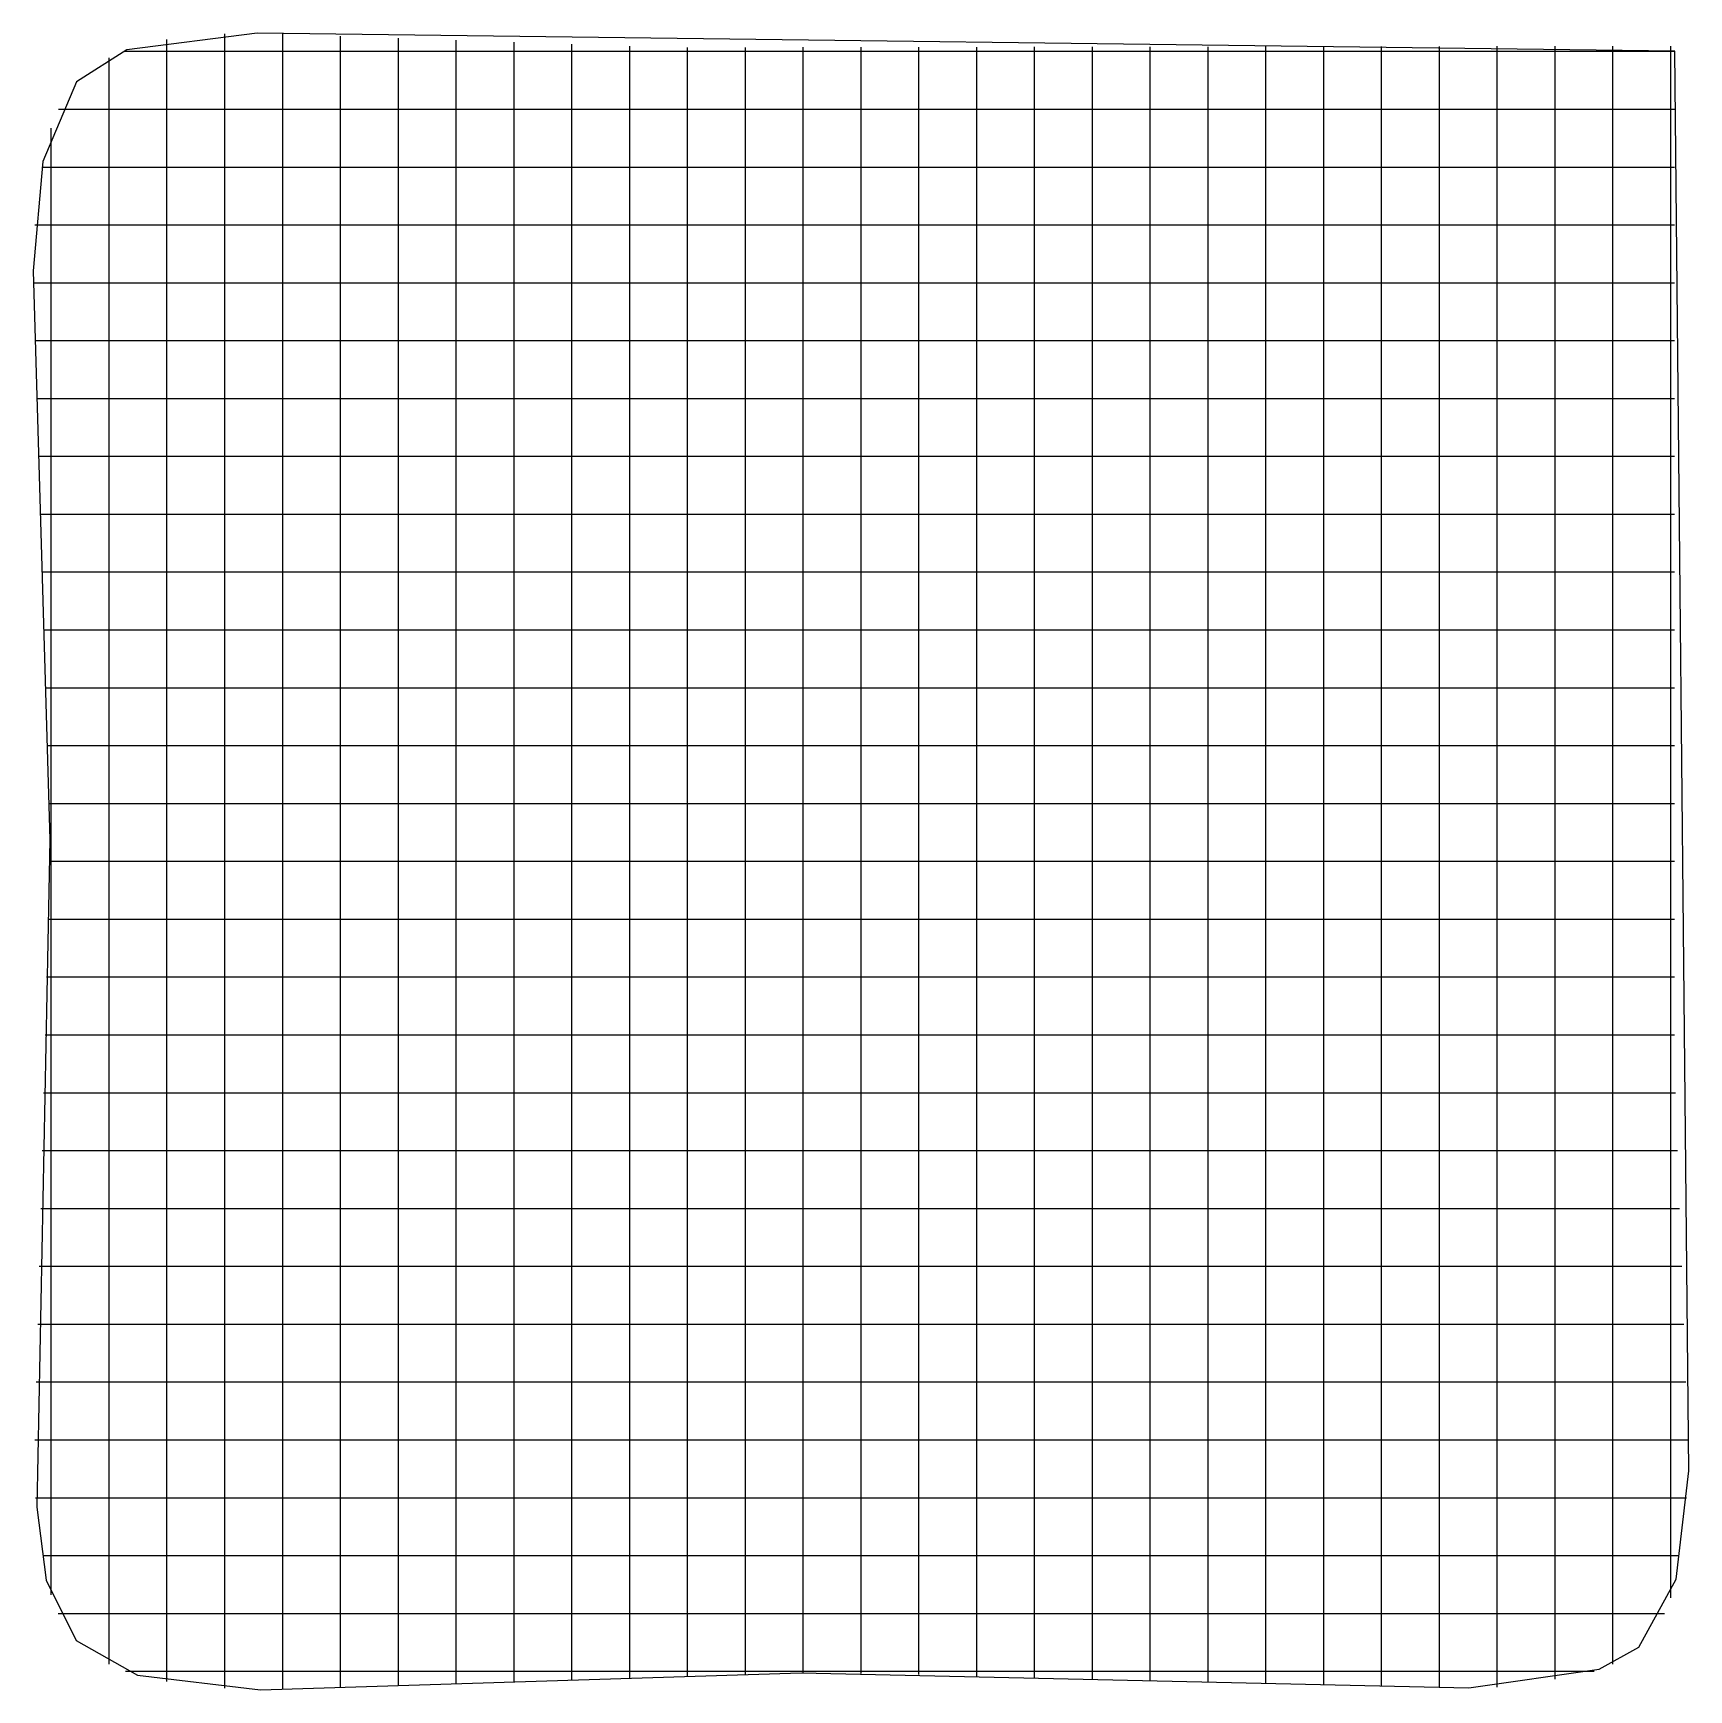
# Model space of a CAD drawing. Extents: x 0.4 to 14.7, y 0.4 to 14.7.
import ezdxf

# ---------------------------------------------------------------- set-up
doc = ezdxf.new("R2010")
doc.units = 0

msp = doc.modelspace()

# ---------------------------------------------------------------- linework, layer by layer
for p, q in [((2.371674, 14.749248), (1.246513, 14.603548)), ((2.371674, 14.749248), (1.246513, 14.603548)), ((14.62622, 14.594175), (2.371674, 14.749248)), ((14.62622, 14.594175), (2.371674, 14.749248)), ((1.592849, 14.562419), (1.592849, 14.695)), ((2.092849, 14.743), (2.092849, 14.744)), ((2.092849, 14.610419), (2.092849, 14.743)), ((2.092849, 13.830803), (2.092849, 14.610419)), ((2.592849, 14.609419), (2.592849, 14.742)), ((2.592849, 13.825339), (2.592849, 14.609419)), ((3.092849, 14.591419), (3.092849, 14.724)), ((3.592849, 14.574419), (3.592849, 14.707)), ((4.092849, 14.556977), (4.092849, 14.689558)), ((4.592849, 14.539419), (4.592849, 14.672)), ((5.092849, 14.522419), (5.092849, 14.655)), ((5.592849, 14.504419), (5.592849, 14.637)), ((6.092849, 14.492419), (6.092849, 14.625)), ((6.592849, 14.493419), (6.592849, 14.626)), ((7.092849, 14.494419), (7.092849, 14.627)), ((7.592849, 14.495419), (7.592849, 14.628)), ((8.092849, 14.495419), (8.092849, 14.628)), ((8.592849, 14.496419), (8.592849, 14.629)), ((9.092849, 14.497419), (9.092849, 14.63)), ((9.592849, 14.497419), (9.592849, 14.63)), ((10.092849, 14.498419), (10.092849, 14.631)), ((10.592849, 14.499419), (10.592849, 14.632)), ((11.092849, 14.500419), (11.092849, 14.633)), ((11.592849, 14.500419), (11.592849, 14.633)), ((12.092849, 14.501419), (12.092849, 14.634)), ((12.592849, 14.502419), (12.592849, 14.635)), ((13.092849, 14.503419), (13.092849, 14.635558)), ((13.592849, 14.503419), (13.592849, 14.636)), ((14.092849, 14.504419), (14.092849, 14.637)), ((14.592849, 14.505419), (14.592849, 14.638)), ((1.246513, 14.603548), (0.809693, 14.32977)), ((1.246513, 14.603548), (0.809693, 14.32977)), ((1.092849, 14.403977), (1.092849, 14.536558)), ((1.221, 14.592238), (1.353581, 14.592238)), ((1.221, 14.592238), (1.353581, 14.592238)), ((1.353581, 14.592238), (1.635403, 14.592238)), ((1.592849, 13.841958), (1.592849, 14.562419)), ((1.635403, 14.592238), (1.802823, 14.592238)), ((1.802823, 14.592238), (2.465726, 14.592238)), ((2.465726, 14.592238), (3.302823, 14.592238)), ((3.092849, 13.826313), (3.092849, 14.591419)), ((3.302823, 14.592238), (3.435403, 14.592238)), ((3.435403, 14.592238), (3.602823, 14.592238)), ((3.592849, 13.827729), (3.592849, 14.574419)), ((3.602823, 14.592238), (4.265726, 14.592238)), ((4.092849, 13.828145), (4.092849, 14.556977)), ((4.265726, 14.592238), (5.102823, 14.592238)), ((4.592849, 13.829561), (4.592849, 14.539419)), ((5.092849, 13.830977), (5.092849, 14.522419)), ((5.102823, 14.592238), (5.235403, 14.592238)), ((5.235403, 14.592238), (5.402823, 14.592238)), ((5.402823, 14.592238), (5.777584, 14.592238)), ((5.592849, 13.831952), (5.592849, 14.504419)), ((5.777584, 14.592238), (5.910165, 14.592238)), ((5.910165, 14.592238), (6.747261, 14.592238)), ((6.092849, 13.835577), (6.092849, 14.492419)), ((6.592849, 13.84439), (6.592849, 14.493419)), ((6.747261, 14.592238), (7.410165, 14.592238)), ((7.092849, 13.853761), (7.092849, 14.494419)), ((7.410165, 14.592238), (7.577584, 14.592238)), ((7.577584, 14.592238), (7.710165, 14.592238)), ((7.592849, 13.851971), (7.592849, 14.495419)), ((7.710165, 14.592238), (8.547261, 14.592238)), ((8.092849, 13.845274), (8.092849, 14.495419)), ((8.547261, 14.592238), (9.210165, 14.592238)), ((8.592849, 13.839019), (8.592849, 14.496419)), ((9.092849, 13.832765), (9.092849, 14.497419)), ((9.210165, 14.592238), (9.377584, 14.592238)), ((9.377584, 14.592238), (9.510165, 14.592238)), ((9.510165, 14.592238), (10.347261, 14.592238)), ((9.592849, 13.826068), (9.592849, 14.497419)), ((10.092849, 13.819813), (10.092849, 14.498419)), ((10.347261, 14.592238), (11.010165, 14.592238)), ((10.592849, 13.813558), (10.592849, 14.499419)), ((11.010165, 14.592238), (11.177584, 14.592238)), ((11.092849, 13.807303), (11.092849, 14.500419)), ((11.177584, 14.592238), (11.310165, 14.592238)), ((11.310165, 14.592238), (12.147261, 14.592238)), ((11.592849, 13.800606), (11.592849, 14.500419)), ((12.092849, 13.794352), (12.092849, 14.501419)), ((12.147261, 14.592238), (12.810165, 14.592238)), ((12.592849, 13.788097), (12.592849, 14.502419)), ((12.810165, 14.592238), (12.977584, 14.592238)), ((12.977584, 14.592238), (13.110165, 14.592238)), ((13.092849, 13.788539), (13.092849, 14.503419)), ((13.110165, 14.592238), (13.947261, 14.592238)), ((13.592849, 13.826487), (13.592849, 14.503419)), ((13.947261, 14.592238), (14.458581, 14.592238)), ((14.092849, 13.900035), (14.092849, 14.504419)), ((14.458581, 14.592238), (14.626, 14.592238)), ((14.592849, 14.21969), (14.592849, 14.505419)), ((14.748817, 2.323042), (14.62622, 14.594175)), ((14.748817, 2.323042), (14.62622, 14.594175)), ((0.809693, 14.32977), (0.519264, 13.639956)), ((0.809693, 14.32977), (0.519264, 13.639956)), ((1.092849, 13.8554), (1.092849, 14.403977)), ((14.592849, 14.052829), (14.592849, 14.21969)), ((0.654, 14.092238), (0.786581, 14.092238)), ((0.654, 14.092238), (0.786581, 14.092238)), ((0.786581, 14.092238), (1.384826, 14.092238)), ((1.384826, 14.092238), (2.047729, 14.092238)), ((2.047729, 14.092238), (2.215148, 14.092238)), ((2.215148, 14.092238), (2.347729, 14.092238)), ((2.347729, 14.092238), (3.184826, 14.092238)), ((3.184826, 14.092238), (3.847729, 14.092238)), ((3.847729, 14.092238), (4.015148, 14.092238)), ((4.015148, 14.092238), (4.147729, 14.092238)), ((4.147729, 14.092238), (4.984826, 14.092238)), ((4.984826, 14.092238), (5.647729, 14.092238)), ((5.647729, 14.092238), (5.815148, 14.092238)), ((5.815148, 14.092238), (5.947729, 14.092238)), ((5.947729, 14.092238), (6.784826, 14.092238)), ((6.784826, 14.092238), (7.447729, 14.092238)), ((7.447729, 14.092238), (7.615148, 14.092238)), ((7.615148, 14.092238), (7.747729, 14.092238)), ((7.747729, 14.092238), (8.584826, 14.092238)), ((8.584826, 14.092238), (9.247729, 14.092238)), ((9.247729, 14.092238), (9.415148, 14.092238)), ((9.415148, 14.092238), (9.547729, 14.092238)), ((9.547729, 14.092238), (10.384826, 14.092238)), ((10.384826, 14.092238), (11.047729, 14.092238)), ((11.047729, 14.092238), (11.215148, 14.092238)), ((11.215148, 14.092238), (11.347729, 14.092238)), ((11.347729, 14.092238), (12.184826, 14.092238)), ((12.184826, 14.092238), (12.847729, 14.092238)), ((12.847729, 14.092238), (13.015148, 14.092238)), ((13.015148, 14.092238), (13.147729, 14.092238)), ((13.147729, 14.092238), (13.984826, 14.092238)), ((13.984826, 14.092238), (14.458581, 14.092238)), ((14.458581, 14.092238), (14.626, 14.092238)), ((14.592849, 13.389926), (14.592849, 14.052829)), ((0.592849, 13.887159), (0.592849, 13.929)), ((14.092849, 13.237132), (14.092849, 13.900035)), ((0.592849, 13.754524), (0.592849, 13.887159)), ((0.592849, 12.917468), (0.592849, 13.754524)), ((1.092849, 13.192497), (1.092849, 13.8554)), ((1.592849, 13.179055), (1.592849, 13.841958)), ((2.092849, 13.1679), (2.092849, 13.830803)), ((2.592849, 13.161994), (2.592849, 13.825339)), ((3.092849, 13.16341), (3.092849, 13.826313)), ((3.592849, 13.164826), (3.592849, 13.827729)), ((4.092849, 13.165242), (4.092849, 13.828145)), ((4.592849, 13.166658), (4.592849, 13.829561)), ((5.092849, 13.168074), (5.092849, 13.830977)), ((5.592849, 13.169048), (5.592849, 13.831952)), ((6.092849, 13.172674), (6.092849, 13.835577)), ((6.592849, 13.181487), (6.592849, 13.84439)), ((7.092849, 13.190858), (7.092849, 13.853761)), ((7.592849, 13.188626), (7.592849, 13.851971)), ((8.092849, 13.182371), (8.092849, 13.845274)), ((8.592849, 13.176116), (8.592849, 13.839019)), ((9.092849, 13.169861), (9.092849, 13.832765)), ((9.592849, 13.163165), (9.592849, 13.826068)), ((10.092849, 13.15691), (10.092849, 13.819813)), ((10.592849, 13.150655), (10.592849, 13.813558)), ((11.092849, 13.143958), (11.092849, 13.807303)), ((11.592849, 13.137703), (11.592849, 13.800606)), ((12.092849, 13.131448), (12.092849, 13.794352)), ((12.592849, 13.125194), (12.592849, 13.788097)), ((13.092849, 13.125194), (13.092849, 13.788539)), ((13.592849, 13.163584), (13.592849, 13.826487)), ((0.519264, 13.639956), (0.435617, 12.696391)), ((0.519264, 13.639956), (0.435617, 12.696391)), ((0.511, 13.592238), (0.643581, 13.592238)), ((0.511, 13.592238), (0.643581, 13.592238)), ((0.643581, 13.592238), (1.321629, 13.592238)), ((1.321629, 13.592238), (1.984532, 13.592238)), ((1.984532, 13.592238), (2.151952, 13.592238)), ((2.151952, 13.592238), (2.284532, 13.592238)), ((2.284532, 13.592238), (3.121629, 13.592238)), ((3.121629, 13.592238), (3.784532, 13.592238)), ((3.784532, 13.592238), (3.951952, 13.592238)), ((3.951952, 13.592238), (4.084532, 13.592238)), ((4.084532, 13.592238), (4.921629, 13.592238)), ((4.921629, 13.592238), (5.584532, 13.592238)), ((5.584532, 13.592238), (5.751952, 13.592238)), ((5.751952, 13.592238), (5.884532, 13.592238)), ((5.884532, 13.592238), (6.721629, 13.592238)), ((6.721629, 13.592238), (7.384532, 13.592238)), ((7.384532, 13.592238), (7.551952, 13.592238)), ((7.551952, 13.592238), (7.684532, 13.592238)), ((7.684532, 13.592238), (8.521629, 13.592238)), ((8.521629, 13.592238), (9.184532, 13.592238)), ((9.184532, 13.592238), (9.351952, 13.592238)), ((9.351952, 13.592238), (9.484532, 13.592238)), ((9.484532, 13.592238), (10.321629, 13.592238)), ((10.321629, 13.592238), (10.984532, 13.592238)), ((10.984532, 13.592238), (11.151952, 13.592238)), ((11.151952, 13.592238), (11.284532, 13.592238)), ((11.284532, 13.592238), (12.121629, 13.592238)), ((12.121629, 13.592238), (12.784532, 13.592238)), ((12.784532, 13.592238), (12.951952, 13.592238)), ((12.951952, 13.592238), (13.084532, 13.592238)), ((13.084532, 13.592238), (13.921629, 13.592238)), ((13.921629, 13.592238), (14.458581, 13.592238)), ((14.458581, 13.592238), (14.626, 13.592238)), ((14.592849, 12.552271), (14.592849, 13.389926)), ((1.092849, 13.025077), (1.092849, 13.192497)), ((1.592849, 13.011635), (1.592849, 13.179055)), ((6.092849, 13.005255), (6.092849, 13.172674)), ((6.592849, 13.014626), (6.592849, 13.181487)), ((7.092849, 13.023439), (7.092849, 13.190858)), ((7.592849, 13.021206), (7.592849, 13.188626)), ((8.092849, 13.014952), (8.092849, 13.182371)), ((8.592849, 13.008697), (8.592849, 13.176116)), ((14.092849, 13.069713), (14.092849, 13.237132)), ((0.451, 13.092238), (0.583581, 13.092238)), ((0.451, 13.092238), (0.583581, 13.092238)), ((0.583581, 13.092238), (1.295113, 13.092238)), ((1.295113, 13.092238), (1.958016, 13.092238)), ((1.958016, 13.092238), (2.125435, 13.092238)), ((2.092849, 13.001039), (2.092849, 13.1679)), ((2.125435, 13.092238), (2.258016, 13.092238)), ((2.258016, 13.092238), (3.095113, 13.092238)), ((2.592849, 12.994574), (2.592849, 13.161994)), ((3.092849, 12.99599), (3.092849, 13.16341)), ((3.095113, 13.092238), (3.758016, 13.092238)), ((3.592849, 12.997406), (3.592849, 13.164826)), ((3.758016, 13.092238), (3.925435, 13.092238)), ((3.925435, 13.092238), (4.058016, 13.092238)), ((4.058016, 13.092238), (4.895113, 13.092238)), ((4.092849, 12.998381), (4.092849, 13.165242)), ((4.592849, 12.999239), (4.592849, 13.166658)), ((4.895113, 13.092238), (5.558016, 13.092238)), ((5.092849, 13.000655), (5.092849, 13.168074)), ((5.558016, 13.092238), (5.725435, 13.092238)), ((5.592849, 13.001629), (5.592849, 13.169048)), ((5.725435, 13.092238), (5.858016, 13.092238)), ((5.858016, 13.092238), (6.695113, 13.092238)), ((6.695113, 13.092238), (7.358016, 13.092238)), ((7.358016, 13.092238), (7.525435, 13.092238)), ((7.525435, 13.092238), (7.658016, 13.092238)), ((7.658016, 13.092238), (8.495113, 13.092238)), ((8.495113, 13.092238), (9.158016, 13.092238)), ((9.092849, 13.002442), (9.092849, 13.169861)), ((9.158016, 13.092238), (9.325435, 13.092238)), ((9.325435, 13.092238), (9.458016, 13.092238)), ((9.458016, 13.092238), (10.295113, 13.092238)), ((9.592849, 12.995745), (9.592849, 13.163165)), ((10.092849, 12.98949), (10.092849, 13.15691)), ((10.295113, 13.092238), (10.958016, 13.092238)), ((10.592849, 12.983235), (10.592849, 13.150655)), ((10.958016, 13.092238), (11.125435, 13.092238)), ((11.092849, 12.976539), (11.092849, 13.143958)), ((11.125435, 13.092238), (11.258016, 13.092238)), ((11.258016, 13.092238), (12.095113, 13.092238)), ((11.592849, 12.970284), (11.592849, 13.137703)), ((12.092849, 12.964029), (12.092849, 13.131448)), ((12.095113, 13.092238), (12.758016, 13.092238)), ((12.592849, 12.957774), (12.592849, 13.125194)), ((12.758016, 13.092238), (12.925435, 13.092238)), ((12.925435, 13.092238), (13.058016, 13.092238)), ((13.058016, 13.092238), (13.895113, 13.092238)), ((13.092849, 12.957774), (13.092849, 13.125194)), ((13.592849, 12.996165), (13.592849, 13.163584)), ((13.895113, 13.092238), (14.458581, 13.092238)), ((14.092849, 12.937132), (14.092849, 13.069713)), ((14.458581, 13.092238), (14.626, 13.092238)), ((0.592849, 12.254565), (0.592849, 12.917468)), ((1.092849, 12.892497), (1.092849, 13.025077)), ((1.092849, 12.0554), (1.092849, 12.892497)), ((1.592849, 12.879055), (1.592849, 13.011635)), ((2.092849, 12.868458), (2.092849, 13.001039)), ((2.592849, 12.862435), (2.592849, 12.994574)), ((3.092849, 12.86341), (3.092849, 12.99599)), ((3.592849, 12.864826), (3.592849, 12.997406)), ((4.092849, 12.8658), (4.092849, 12.998381)), ((4.592849, 12.866658), (4.592849, 12.999239)), ((5.092849, 12.868074), (5.092849, 13.000655)), ((5.592849, 12.869048), (5.592849, 13.001629)), ((6.092849, 12.872674), (6.092849, 13.005255)), ((6.592849, 12.882045), (6.592849, 13.014626)), ((7.092849, 12.890858), (7.092849, 13.023439)), ((7.092849, 12.053761), (7.092849, 12.890858)), ((7.592849, 12.889068), (7.592849, 13.021206)), ((7.592849, 12.051971), (7.592849, 12.889068)), ((8.092849, 12.882371), (8.092849, 13.014952)), ((8.592849, 12.876116), (8.592849, 13.008697)), ((9.092849, 12.869861), (9.092849, 13.002442)), ((9.592849, 12.863165), (9.592849, 12.995745)), ((10.092849, 12.85691), (10.092849, 12.98949)), ((10.592849, 12.850655), (10.592849, 12.983235)), ((11.092849, 12.8444), (11.092849, 12.976539)), ((11.592849, 12.837703), (11.592849, 12.970284)), ((12.092849, 12.831448), (12.092849, 12.964029)), ((12.592849, 12.825194), (12.592849, 12.957774)), ((13.092849, 12.825635), (13.092849, 12.957774)), ((13.592849, 12.863584), (13.592849, 12.996165)), ((14.092849, 12.100035), (14.092849, 12.937132)), ((1.592849, 12.041958), (1.592849, 12.879055)), ((2.092849, 12.030803), (2.092849, 12.868458)), ((2.592849, 12.025339), (2.592849, 12.862435)), ((3.092849, 12.026313), (3.092849, 12.86341)), ((3.592849, 12.027729), (3.592849, 12.864826)), ((4.092849, 12.028145), (4.092849, 12.8658)), ((4.592849, 12.029561), (4.592849, 12.866658)), ((5.092849, 12.030977), (5.092849, 12.868074)), ((5.592849, 12.031952), (5.592849, 12.869048)), ((6.092849, 12.035577), (6.092849, 12.872674)), ((6.592849, 12.04439), (6.592849, 12.882045)), ((8.092849, 12.045274), (8.092849, 12.882371)), ((8.592849, 12.039019), (8.592849, 12.876116)), ((9.092849, 12.032765), (9.092849, 12.869861)), ((9.592849, 12.026068), (9.592849, 12.863165)), ((10.092849, 12.019813), (10.092849, 12.85691)), ((10.592849, 12.013558), (10.592849, 12.850655)), ((11.092849, 12.007303), (11.092849, 12.8444)), ((11.592849, 12.000606), (11.592849, 12.837703)), ((12.092849, 11.994352), (12.092849, 12.831448)), ((12.592849, 11.988097), (12.592849, 12.825194)), ((13.092849, 11.988539), (13.092849, 12.825635)), ((13.592849, 12.026487), (13.592849, 12.863584)), ((0.435617, 12.696391), (0.5812, 7.77666)), ((0.435617, 12.696391), (0.5812, 7.77666)), ((0.438, 12.592238), (0.570581, 12.592238)), ((0.438, 12.592238), (0.570581, 12.592238)), ((0.570581, 12.592238), (1.289368, 12.592238)), ((1.289368, 12.592238), (1.952271, 12.592238)), ((1.952271, 12.592238), (2.11969, 12.592238)), ((2.11969, 12.592238), (2.252271, 12.592238)), ((2.252271, 12.592238), (3.089368, 12.592238)), ((3.089368, 12.592238), (3.752271, 12.592238)), ((3.752271, 12.592238), (3.91969, 12.592238)), ((3.91969, 12.592238), (4.052271, 12.592238)), ((4.052271, 12.592238), (4.889368, 12.592238)), ((4.889368, 12.592238), (5.552271, 12.592238)), ((5.552271, 12.592238), (5.71969, 12.592238)), ((5.71969, 12.592238), (5.852271, 12.592238)), ((5.852271, 12.592238), (6.689368, 12.592238)), ((6.689368, 12.592238), (7.352271, 12.592238)), ((7.352271, 12.592238), (7.51969, 12.592238)), ((7.51969, 12.592238), (7.652271, 12.592238)), ((7.652271, 12.592238), (8.489368, 12.592238)), ((8.489368, 12.592238), (9.152271, 12.592238)), ((9.152271, 12.592238), (9.31969, 12.592238)), ((9.31969, 12.592238), (9.452271, 12.592238)), ((9.452271, 12.592238), (10.289368, 12.592238)), ((10.289368, 12.592238), (10.952271, 12.592238)), ((10.952271, 12.592238), (11.11969, 12.592238)), ((11.11969, 12.592238), (11.252271, 12.592238)), ((11.252271, 12.592238), (12.089368, 12.592238)), ((12.089368, 12.592238), (12.752271, 12.592238)), ((12.752271, 12.592238), (12.91969, 12.592238)), ((12.91969, 12.592238), (13.052271, 12.592238)), ((13.052271, 12.592238), (13.889368, 12.592238)), ((13.889368, 12.592238), (14.458581, 12.592238)), ((14.458581, 12.592238), (14.626, 12.592238)), ((14.592849, 12.41969), (14.592849, 12.552271)), ((14.592849, 12.252829), (14.592849, 12.41969)), ((0.592849, 12.087145), (0.592849, 12.254565)), ((14.592849, 11.589926), (14.592849, 12.252829)), ((0.453, 12.092238), (0.585581, 12.092238)), ((0.453, 12.092238), (0.585581, 12.092238)), ((0.585581, 12.092238), (1.295997, 12.092238)), ((0.592849, 11.954565), (0.592849, 12.087145)), ((1.092849, 11.392497), (1.092849, 12.0554)), ((1.295997, 12.092238), (1.9589, 12.092238)), ((1.592849, 11.379055), (1.592849, 12.041958)), ((1.9589, 12.092238), (2.126319, 12.092238)), ((2.092849, 11.3679), (2.092849, 12.030803)), ((2.126319, 12.092238), (2.2589, 12.092238)), ((2.2589, 12.092238), (3.095997, 12.092238)), ((3.095997, 12.092238), (3.7589, 12.092238)), ((3.592849, 11.364826), (3.592849, 12.027729)), ((3.7589, 12.092238), (3.926319, 12.092238)), ((3.926319, 12.092238), (4.0589, 12.092238)), ((4.0589, 12.092238), (4.895997, 12.092238)), ((4.092849, 11.365242), (4.092849, 12.028145)), ((4.592849, 11.366658), (4.592849, 12.029561)), ((4.895997, 12.092238), (5.5589, 12.092238)), ((5.092849, 11.368074), (5.092849, 12.030977)), ((5.5589, 12.092238), (5.726319, 12.092238)), ((5.592849, 11.369048), (5.592849, 12.031952)), ((5.726319, 12.092238), (5.8589, 12.092238)), ((5.8589, 12.092238), (6.695997, 12.092238)), ((6.092849, 11.372674), (6.092849, 12.035577)), ((6.592849, 11.381487), (6.592849, 12.04439)), ((6.695997, 12.092238), (7.3589, 12.092238)), ((7.092849, 11.390858), (7.092849, 12.053761)), ((7.3589, 12.092238), (7.526319, 12.092238)), ((7.526319, 12.092238), (7.6589, 12.092238)), ((7.592849, 11.388626), (7.592849, 12.051971)), ((7.6589, 12.092238), (8.495997, 12.092238)), ((8.092849, 11.382371), (8.092849, 12.045274)), ((8.495997, 12.092238), (9.1589, 12.092238)), ((8.592849, 11.376116), (8.592849, 12.039019)), ((9.092849, 11.369861), (9.092849, 12.032765)), ((9.1589, 12.092238), (9.326319, 12.092238)), ((9.326319, 12.092238), (9.4589, 12.092238)), ((9.4589, 12.092238), (10.295997, 12.092238)), ((10.295997, 12.092238), (10.9589, 12.092238)), ((10.9589, 12.092238), (11.126319, 12.092238)), ((11.126319, 12.092238), (11.2589, 12.092238)), ((11.2589, 12.092238), (12.095997, 12.092238)), ((12.095997, 12.092238), (12.7589, 12.092238)), ((12.7589, 12.092238), (12.926319, 12.092238)), ((12.926319, 12.092238), (13.0589, 12.092238)), ((13.0589, 12.092238), (13.895997, 12.092238)), ((13.895997, 12.092238), (14.458581, 12.092238)), ((14.092849, 11.437132), (14.092849, 12.100035)), ((14.458581, 12.092238), (14.626, 12.092238)), ((0.592849, 11.117468), (0.592849, 11.954565)), ((2.592849, 11.361994), (2.592849, 12.025339)), ((3.092849, 11.36341), (3.092849, 12.026313)), ((9.592849, 11.363165), (9.592849, 12.026068)), ((10.092849, 11.35691), (10.092849, 12.019813)), ((10.592849, 11.350655), (10.592849, 12.013558)), ((11.092849, 11.343958), (11.092849, 12.007303)), ((11.592849, 11.337703), (11.592849, 12.000606)), ((12.092849, 11.331448), (12.092849, 11.994352)), ((12.592849, 11.325194), (12.592849, 11.988097)), ((13.092849, 11.325194), (13.092849, 11.988539)), ((13.592849, 11.363584), (13.592849, 12.026487)), ((0.468, 11.592238), (0.600581, 11.592238)), ((0.468, 11.592238), (0.600581, 11.592238)), ((0.600581, 11.592238), (1.302626, 11.592238)), ((1.302626, 11.592238), (1.965529, 11.592238)), ((1.965529, 11.592238), (2.132948, 11.592238)), ((2.132948, 11.592238), (2.265529, 11.592238)), ((2.265529, 11.592238), (3.102626, 11.592238)), ((3.102626, 11.592238), (3.765529, 11.592238)), ((3.765529, 11.592238), (3.932948, 11.592238)), ((3.932948, 11.592238), (4.065529, 11.592238)), ((4.065529, 11.592238), (4.902626, 11.592238)), ((4.902626, 11.592238), (5.565529, 11.592238)), ((5.565529, 11.592238), (5.732948, 11.592238)), ((5.732948, 11.592238), (5.865529, 11.592238)), ((5.865529, 11.592238), (6.702626, 11.592238)), ((6.702626, 11.592238), (7.365529, 11.592238)), ((7.365529, 11.592238), (7.532948, 11.592238)), ((7.532948, 11.592238), (7.665529, 11.592238)), ((7.665529, 11.592238), (8.502626, 11.592238)), ((8.502626, 11.592238), (9.165529, 11.592238)), ((9.165529, 11.592238), (9.332948, 11.592238)), ((9.332948, 11.592238), (9.465529, 11.592238)), ((9.465529, 11.592238), (10.302626, 11.592238)), ((10.302626, 11.592238), (10.965529, 11.592238)), ((10.965529, 11.592238), (11.132948, 11.592238)), ((11.132948, 11.592238), (11.265529, 11.592238)), ((11.265529, 11.592238), (12.102626, 11.592238)), ((12.102626, 11.592238), (12.765529, 11.592238)), ((12.765529, 11.592238), (12.932948, 11.592238)), ((12.932948, 11.592238), (13.065529, 11.592238)), ((13.065529, 11.592238), (13.902626, 11.592238)), ((13.902626, 11.592238), (14.458581, 11.592238)), ((14.458581, 11.592238), (14.626, 11.592238)), ((14.592849, 10.752271), (14.592849, 11.589926)), ((1.092849, 11.225077), (1.092849, 11.392497)), ((1.592849, 11.211635), (1.592849, 11.379055)), ((2.092849, 11.201039), (2.092849, 11.3679)), ((2.592849, 11.194574), (2.592849, 11.361994)), ((3.092849, 11.19599), (3.092849, 11.36341)), ((3.592849, 11.197406), (3.592849, 11.364826)), ((4.092849, 11.198381), (4.092849, 11.365242)), ((4.592849, 11.199239), (4.592849, 11.366658)), ((5.092849, 11.200655), (5.092849, 11.368074)), ((5.592849, 11.201629), (5.592849, 11.369048)), ((6.092849, 11.205255), (6.092849, 11.372674)), ((6.592849, 11.214626), (6.592849, 11.381487)), ((7.092849, 11.223439), (7.092849, 11.390858)), ((7.592849, 11.221206), (7.592849, 11.388626)), ((8.092849, 11.214952), (8.092849, 11.382371)), ((8.592849, 11.208697), (8.592849, 11.376116)), ((9.092849, 11.202442), (9.092849, 11.369861)), ((9.592849, 11.195745), (9.592849, 11.363165)), ((10.092849, 11.18949), (10.092849, 11.35691)), ((10.592849, 11.183235), (10.592849, 11.350655)), ((11.092849, 11.176539), (11.092849, 11.343958)), ((11.592849, 11.170284), (11.592849, 11.337703)), ((12.092849, 11.164029), (12.092849, 11.331448)), ((12.592849, 11.157774), (12.592849, 11.325194)), ((13.092849, 11.157774), (13.092849, 11.325194)), ((13.592849, 11.196165), (13.592849, 11.363584)), ((14.092849, 11.269713), (14.092849, 11.437132)), ((1.092849, 11.092497), (1.092849, 11.225077)), ((1.592849, 11.079055), (1.592849, 11.211635)), ((2.092849, 11.068458), (2.092849, 11.201039)), ((2.592849, 11.062435), (2.592849, 11.194574)), ((3.092849, 11.06341), (3.092849, 11.19599)), ((3.592849, 11.064826), (3.592849, 11.197406)), ((4.092849, 11.0658), (4.092849, 11.198381)), ((4.592849, 11.066658), (4.592849, 11.199239)), ((5.092849, 11.068074), (5.092849, 11.200655)), ((5.592849, 11.069048), (5.592849, 11.201629)), ((6.092849, 11.072674), (6.092849, 11.205255)), ((6.592849, 11.082045), (6.592849, 11.214626)), ((7.092849, 11.090858), (7.092849, 11.223439)), ((7.592849, 11.089068), (7.592849, 11.221206)), ((8.092849, 11.082371), (8.092849, 11.214952)), ((8.592849, 11.076116), (8.592849, 11.208697)), ((9.092849, 11.069861), (9.092849, 11.202442)), ((9.592849, 11.063165), (9.592849, 11.195745)), ((10.092849, 11.05691), (10.092849, 11.18949)), ((10.592849, 11.050655), (10.592849, 11.183235)), ((11.092849, 11.0444), (11.092849, 11.176539)), ((11.592849, 11.037703), (11.592849, 11.170284)), ((13.592849, 11.063584), (13.592849, 11.196165)), ((14.092849, 11.137132), (14.092849, 11.269713)), ((0.484, 11.092238), (0.616581, 11.092238)), ((0.484, 11.092238), (0.616581, 11.092238)), ((0.592849, 10.454565), (0.592849, 11.117468)), ((0.616581, 11.092238), (1.309697, 11.092238)), ((1.092849, 10.2554), (1.092849, 11.092497)), ((1.309697, 11.092238), (1.9726, 11.092238)), ((1.592849, 10.241958), (1.592849, 11.079055)), ((1.9726, 11.092238), (2.140019, 11.092238)), ((2.092849, 10.230803), (2.092849, 11.068458)), ((2.140019, 11.092238), (2.2726, 11.092238)), ((2.2726, 11.092238), (3.109697, 11.092238)), ((2.592849, 10.225339), (2.592849, 11.062435)), ((3.092849, 10.226313), (3.092849, 11.06341)), ((3.109697, 11.092238), (3.7726, 11.092238)), ((3.592849, 10.227729), (3.592849, 11.064826)), ((3.7726, 11.092238), (3.940019, 11.092238)), ((3.940019, 11.092238), (4.0726, 11.092238)), ((4.0726, 11.092238), (4.909697, 11.092238)), ((4.092849, 10.228145), (4.092849, 11.0658)), ((4.592849, 10.229561), (4.592849, 11.066658)), ((4.909697, 11.092238), (5.5726, 11.092238)), ((5.092849, 10.230977), (5.092849, 11.068074)), ((5.5726, 11.092238), (5.740019, 11.092238)), ((5.592849, 10.231952), (5.592849, 11.069048)), ((5.740019, 11.092238), (5.8726, 11.092238)), ((5.8726, 11.092238), (6.709697, 11.092238)), ((6.092849, 10.235577), (6.092849, 11.072674)), ((6.592849, 10.24439), (6.592849, 11.082045)), ((6.709697, 11.092238), (7.3726, 11.092238)), ((7.092849, 10.253761), (7.092849, 11.090858)), ((7.3726, 11.092238), (7.540019, 11.092238)), ((7.540019, 11.092238), (7.6726, 11.092238)), ((7.592849, 10.251971), (7.592849, 11.089068)), ((7.6726, 11.092238), (8.509697, 11.092238)), ((8.092849, 10.245274), (8.092849, 11.082371)), ((8.509697, 11.092238), (9.1726, 11.092238)), ((8.592849, 10.239019), (8.592849, 11.076116)), ((9.092849, 10.232765), (9.092849, 11.069861)), ((9.1726, 11.092238), (9.340019, 11.092238)), ((9.340019, 11.092238), (9.4726, 11.092238)), ((9.4726, 11.092238), (10.309697, 11.092238)), ((9.592849, 10.226068), (9.592849, 11.063165)), ((10.092849, 10.219813), (10.092849, 11.05691)), ((10.309697, 11.092238), (10.9726, 11.092238)), ((10.592849, 10.213558), (10.592849, 11.050655)), ((10.9726, 11.092238), (11.140019, 11.092238)), ((11.092849, 10.207303), (11.092849, 11.0444)), ((11.140019, 11.092238), (11.2726, 11.092238)), ((11.2726, 11.092238), (12.109697, 11.092238)), ((11.592849, 10.200606), (11.592849, 11.037703)), ((12.092849, 11.031448), (12.092849, 11.164029)), ((12.092849, 10.194352), (12.092849, 11.031448)), ((12.109697, 11.092238), (12.7726, 11.092238)), ((12.592849, 11.025194), (12.592849, 11.157774)), ((12.592849, 10.188097), (12.592849, 11.025194)), ((12.7726, 11.092238), (12.940019, 11.092238)), ((12.940019, 11.092238), (13.0726, 11.092238)), ((13.0726, 11.092238), (13.909697, 11.092238)), ((13.092849, 11.025635), (13.092849, 11.157774)), ((13.092849, 10.188539), (13.092849, 11.025635)), ((13.592849, 10.226487), (13.592849, 11.063584)), ((13.909697, 11.092238), (14.458581, 11.092238)), ((14.092849, 10.300035), (14.092849, 11.137132)), ((14.458581, 11.092238), (14.626, 11.092238)), ((14.592849, 10.61969), (14.592849, 10.752271)), ((14.592849, 10.452829), (14.592849, 10.61969)), ((0.499, 10.592238), (0.631581, 10.592238)), ((0.499, 10.592238), (0.631581, 10.592238)), ((0.592849, 10.287145), (0.592849, 10.454565)), ((0.631581, 10.592238), (1.316326, 10.592238)), ((1.316326, 10.592238), (1.979229, 10.592238)), ((1.979229, 10.592238), (2.146648, 10.592238)), ((2.146648, 10.592238), (2.279229, 10.592238)), ((2.279229, 10.592238), (3.116326, 10.592238)), ((3.116326, 10.592238), (3.779229, 10.592238)), ((3.779229, 10.592238), (3.946648, 10.592238)), ((3.946648, 10.592238), (4.079229, 10.592238)), ((4.079229, 10.592238), (4.916326, 10.592238)), ((4.916326, 10.592238), (5.579229, 10.592238)), ((5.579229, 10.592238), (5.746648, 10.592238)), ((5.746648, 10.592238), (5.879229, 10.592238)), ((5.879229, 10.592238), (6.716326, 10.592238)), ((6.716326, 10.592238), (7.379229, 10.592238)), ((7.379229, 10.592238), (7.546648, 10.592238)), ((7.546648, 10.592238), (7.679229, 10.592238)), ((7.679229, 10.592238), (8.516326, 10.592238)), ((8.516326, 10.592238), (9.179229, 10.592238)), ((9.179229, 10.592238), (9.346648, 10.592238)), ((9.346648, 10.592238), (9.479229, 10.592238)), ((9.479229, 10.592238), (10.316326, 10.592238)), ((10.316326, 10.592238), (10.979229, 10.592238)), ((10.979229, 10.592238), (11.146648, 10.592238)), ((11.146648, 10.592238), (11.279229, 10.592238)), ((11.279229, 10.592238), (12.116326, 10.592238)), ((12.116326, 10.592238), (12.779229, 10.592238)), ((12.779229, 10.592238), (12.946648, 10.592238)), ((12.946648, 10.592238), (13.079229, 10.592238)), ((13.079229, 10.592238), (13.916326, 10.592238)), ((13.916326, 10.592238), (14.458581, 10.592238)), ((14.458581, 10.592238), (14.626, 10.592238)), ((14.592849, 9.789926), (14.592849, 10.452829)), ((0.592849, 10.154565), (0.592849, 10.287145)), ((1.092849, 9.592497), (1.092849, 10.2554)), ((1.592849, 9.579055), (1.592849, 10.241958)), ((2.092849, 9.5679), (2.092849, 10.230803)), ((2.592849, 9.561994), (2.592849, 10.225339)), ((3.092849, 9.56341), (3.092849, 10.226313)), ((3.592849, 9.564826), (3.592849, 10.227729)), ((4.092849, 9.565242), (4.092849, 10.228145)), ((4.592849, 9.566658), (4.592849, 10.229561)), ((5.092849, 9.568074), (5.092849, 10.230977)), ((5.592849, 9.569048), (5.592849, 10.231952)), ((6.092849, 9.572674), (6.092849, 10.235577)), ((6.592849, 9.581487), (6.592849, 10.24439)), ((7.092849, 9.590858), (7.092849, 10.253761)), ((7.592849, 9.588626), (7.592849, 10.251971)), ((8.092849, 9.582371), (8.092849, 10.245274)), ((8.592849, 9.576116), (8.592849, 10.239019)), ((9.092849, 9.569861), (9.092849, 10.232765)), ((9.592849, 9.563165), (9.592849, 10.226068)), ((10.092849, 9.55691), (10.092849, 10.219813)), ((10.592849, 9.550655), (10.592849, 10.213558)), ((11.092849, 9.543958), (11.092849, 10.207303)), ((11.592849, 9.537703), (11.592849, 10.200606)), ((12.092849, 9.531448), (12.092849, 10.194352)), ((12.592849, 9.525194), (12.592849, 10.188097)), ((13.092849, 9.525194), (13.092849, 10.188539)), ((13.592849, 9.563584), (13.592849, 10.226487)), ((14.092849, 9.637132), (14.092849, 10.300035)), ((0.514, 10.092238), (0.646581, 10.092238)), ((0.514, 10.092238), (0.646581, 10.092238)), ((0.592849, 9.317468), (0.592849, 10.154565)), ((0.646581, 10.092238), (1.322955, 10.092238)), ((1.322955, 10.092238), (1.985858, 10.092238)), ((1.985858, 10.092238), (2.153277, 10.092238)), ((2.153277, 10.092238), (2.285858, 10.092238)), ((2.285858, 10.092238), (3.122955, 10.092238)), ((3.122955, 10.092238), (3.785858, 10.092238)), ((3.785858, 10.092238), (3.953277, 10.092238)), ((3.953277, 10.092238), (4.085858, 10.092238)), ((4.085858, 10.092238), (4.922955, 10.092238)), ((4.922955, 10.092238), (5.585858, 10.092238)), ((5.585858, 10.092238), (5.753277, 10.092238)), ((5.753277, 10.092238), (5.885858, 10.092238)), ((5.885858, 10.092238), (6.722955, 10.092238)), ((6.722955, 10.092238), (7.385858, 10.092238)), ((7.385858, 10.092238), (7.553277, 10.092238)), ((7.553277, 10.092238), (7.685858, 10.092238)), ((7.685858, 10.092238), (8.522955, 10.092238)), ((8.522955, 10.092238), (9.185858, 10.092238)), ((9.185858, 10.092238), (9.353277, 10.092238)), ((9.353277, 10.092238), (9.485858, 10.092238)), ((9.485858, 10.092238), (10.322955, 10.092238)), ((10.322955, 10.092238), (10.985858, 10.092238)), ((10.985858, 10.092238), (11.153277, 10.092238)), ((11.153277, 10.092238), (11.285858, 10.092238)), ((11.285858, 10.092238), (12.122955, 10.092238)), ((12.122955, 10.092238), (12.785858, 10.092238)), ((12.785858, 10.092238), (12.953277, 10.092238)), ((12.953277, 10.092238), (13.085858, 10.092238)), ((13.085858, 10.092238), (13.922955, 10.092238)), ((13.922955, 10.092238), (14.458581, 10.092238)), ((14.458581, 10.092238), (14.626, 10.092238)), ((14.592849, 8.952271), (14.592849, 9.789926)), ((14.092849, 9.469713), (14.092849, 9.637132)), ((0.529, 9.592238), (0.661581, 9.592238)), ((0.529, 9.592238), (0.661581, 9.592238)), ((0.661581, 9.592238), (1.329584, 9.592238)), ((1.092849, 9.425077), (1.092849, 9.592497)), ((1.329584, 9.592238), (1.992929, 9.592238)), ((1.592849, 9.411635), (1.592849, 9.579055)), ((1.992929, 9.592238), (2.160348, 9.592238)), ((2.092849, 9.401039), (2.092849, 9.5679)), ((2.160348, 9.592238), (2.292487, 9.592238)), ((2.292487, 9.592238), (3.129584, 9.592238)), ((2.592849, 9.394574), (2.592849, 9.561994)), ((3.092849, 9.39599), (3.092849, 9.56341)), ((3.129584, 9.592238), (3.792929, 9.592238)), ((3.592849, 9.397406), (3.592849, 9.564826)), ((3.792929, 9.592238), (3.960348, 9.592238)), ((3.960348, 9.592238), (4.092487, 9.592238)), ((4.092487, 9.592238), (4.929584, 9.592238)), ((4.092849, 9.398381), (4.092849, 9.565242)), ((4.592849, 9.399239), (4.592849, 9.566658)), ((4.929584, 9.592238), (5.592929, 9.592238)), ((5.092849, 9.400655), (5.092849, 9.568074)), ((5.592849, 9.401629), (5.592849, 9.569048)), ((5.592929, 9.592238), (5.760348, 9.592238)), ((5.760348, 9.592238), (5.892487, 9.592238)), ((5.892487, 9.592238), (6.729584, 9.592238)), ((6.092849, 9.405255), (6.092849, 9.572674)), ((6.592849, 9.414626), (6.592849, 9.581487)), ((6.729584, 9.592238), (7.392929, 9.592238)), ((7.092849, 9.423439), (7.092849, 9.590858)), ((7.392929, 9.592238), (7.560348, 9.592238)), ((7.560348, 9.592238), (7.692487, 9.592238)), ((7.592849, 9.421206), (7.592849, 9.588626)), ((7.692487, 9.592238), (8.529584, 9.592238)), ((8.092849, 9.414952), (8.092849, 9.582371)), ((8.529584, 9.592238), (9.192929, 9.592238)), ((8.592849, 9.408697), (8.592849, 9.576116)), ((9.092849, 9.402442), (9.092849, 9.569861)), ((9.192929, 9.592238), (9.360348, 9.592238)), ((9.360348, 9.592238), (9.492487, 9.592238)), ((9.492487, 9.592238), (10.329584, 9.592238)), ((9.592849, 9.395745), (9.592849, 9.563165)), ((10.092849, 9.38949), (10.092849, 9.55691)), ((10.329584, 9.592238), (10.992929, 9.592238)), ((10.592849, 9.383235), (10.592849, 9.550655)), ((10.992929, 9.592238), (11.160348, 9.592238)), ((11.092849, 9.376539), (11.092849, 9.543958)), ((11.160348, 9.592238), (11.292487, 9.592238)), ((11.292487, 9.592238), (12.129584, 9.592238)), ((11.592849, 9.370284), (11.592849, 9.537703)), ((12.092849, 9.364029), (12.092849, 9.531448)), ((12.129584, 9.592238), (12.792929, 9.592238)), ((12.592849, 9.357774), (12.592849, 9.525194)), ((12.792929, 9.592238), (12.960348, 9.592238)), ((12.960348, 9.592238), (13.092487, 9.592238)), ((13.092487, 9.592238), (13.929584, 9.592238)), ((13.092849, 9.357774), (13.092849, 9.525194)), ((13.592849, 9.396165), (13.592849, 9.563584)), ((13.929584, 9.592238), (14.458581, 9.592238)), ((14.092849, 9.337132), (14.092849, 9.469713)), ((14.458581, 9.592238), (14.626, 9.592238)), ((0.592849, 8.654565), (0.592849, 9.317468)), ((1.092849, 9.292497), (1.092849, 9.425077)), ((1.592849, 9.279055), (1.592849, 9.411635)), ((2.092849, 9.268458), (2.092849, 9.401039)), ((2.592849, 9.262435), (2.592849, 9.394574)), ((3.092849, 9.26341), (3.092849, 9.39599)), ((3.592849, 9.264826), (3.592849, 9.397406)), ((4.092849, 9.2658), (4.092849, 9.398381)), ((4.592849, 9.266658), (4.592849, 9.399239)), ((5.092849, 9.268074), (5.092849, 9.400655)), ((5.592849, 9.269048), (5.592849, 9.401629)), ((6.092849, 9.272674), (6.092849, 9.405255)), ((6.592849, 9.282045), (6.592849, 9.414626)), ((7.092849, 9.290858), (7.092849, 9.423439)), ((7.592849, 9.289068), (7.592849, 9.421206)), ((8.092849, 9.282371), (8.092849, 9.414952)), ((8.592849, 9.276116), (8.592849, 9.408697)), ((9.092849, 9.269861), (9.092849, 9.402442)), ((9.592849, 9.263165), (9.592849, 9.395745)), ((10.092849, 9.25691), (10.092849, 9.38949)), ((10.592849, 9.250655), (10.592849, 9.383235)), ((11.092849, 9.2444), (11.092849, 9.376539)), ((11.592849, 9.237703), (11.592849, 9.370284)), ((12.092849, 9.231448), (12.092849, 9.364029)), ((12.592849, 9.225194), (12.592849, 9.357774)), ((13.092849, 9.225635), (13.092849, 9.357774)), ((13.592849, 9.263584), (13.592849, 9.396165)), ((14.092849, 8.500035), (14.092849, 9.337132)), ((1.092849, 8.4554), (1.092849, 9.292497)), ((1.592849, 8.441958), (1.592849, 9.279055)), ((2.092849, 8.430803), (2.092849, 9.268458)), ((2.592849, 8.425339), (2.592849, 9.262435)), ((3.092849, 8.426313), (3.092849, 9.26341)), ((3.592849, 8.427729), (3.592849, 9.264826)), ((4.092849, 8.428145), (4.092849, 9.2658)), ((4.592849, 8.429561), (4.592849, 9.266658)), ((5.092849, 8.430977), (5.092849, 9.268074)), ((5.592849, 8.431952), (5.592849, 9.269048)), ((6.092849, 8.435577), (6.092849, 9.272674)), ((6.592849, 8.44439), (6.592849, 9.282045)), ((7.092849, 8.453761), (7.092849, 9.290858)), ((7.592849, 8.451971), (7.592849, 9.289068)), ((8.092849, 8.445274), (8.092849, 9.282371)), ((8.592849, 8.439019), (8.592849, 9.276116)), ((9.092849, 8.432765), (9.092849, 9.269861)), ((9.592849, 8.426068), (9.592849, 9.263165)), ((10.092849, 8.419813), (10.092849, 9.25691)), ((10.592849, 8.413558), (10.592849, 9.250655)), ((11.092849, 8.407303), (11.092849, 9.2444)), ((11.592849, 8.400606), (11.592849, 9.237703)), ((12.092849, 8.394352), (12.092849, 9.231448)), ((12.592849, 8.388097), (12.592849, 9.225194)), ((13.092849, 8.388539), (13.092849, 9.225635)), ((13.592849, 8.426487), (13.592849, 9.263584)), ((0.545, 9.092238), (0.677581, 9.092238)), ((0.545, 9.092238), (0.677581, 9.092238)), ((0.677581, 9.092238), (1.336655, 9.092238)), ((1.336655, 9.092238), (1.999558, 9.092238)), ((1.999558, 9.092238), (2.166977, 9.092238)), ((2.166977, 9.092238), (2.299558, 9.092238)), ((2.299558, 9.092238), (3.136655, 9.092238)), ((3.136655, 9.092238), (3.799558, 9.092238)), ((3.799558, 9.092238), (3.966977, 9.092238)), ((3.966977, 9.092238), (4.099558, 9.092238)), ((4.099558, 9.092238), (4.936655, 9.092238)), ((4.936655, 9.092238), (5.599558, 9.092238)), ((5.599558, 9.092238), (5.766977, 9.092238)), ((5.766977, 9.092238), (5.899558, 9.092238)), ((5.899558, 9.092238), (6.736655, 9.092238)), ((6.736655, 9.092238), (7.399558, 9.092238)), ((7.399558, 9.092238), (7.566977, 9.092238)), ((7.566977, 9.092238), (7.699558, 9.092238)), ((7.699558, 9.092238), (8.536655, 9.092238)), ((8.536655, 9.092238), (9.199558, 9.092238)), ((9.199558, 9.092238), (9.366977, 9.092238)), ((9.366977, 9.092238), (9.499558, 9.092238)), ((9.499558, 9.092238), (10.336655, 9.092238)), ((10.336655, 9.092238), (10.999558, 9.092238)), ((10.999558, 9.092238), (11.166977, 9.092238)), ((11.166977, 9.092238), (11.299558, 9.092238)), ((11.299558, 9.092238), (12.136655, 9.092238)), ((12.136655, 9.092238), (12.799558, 9.092238)), ((12.799558, 9.092238), (12.966977, 9.092238)), ((12.966977, 9.092238), (13.099558, 9.092238)), ((13.099558, 9.092238), (13.936655, 9.092238)), ((13.936655, 9.092238), (14.458581, 9.092238)), ((14.458581, 9.092238), (14.626, 9.092238)), ((14.592849, 8.81969), (14.592849, 8.952271)), ((14.592849, 8.652829), (14.592849, 8.81969)), ((0.56, 8.592238), (0.692581, 8.592238)), ((0.56, 8.592238), (0.692581, 8.592238)), ((0.592849, 8.487145), (0.592849, 8.654565)), ((0.692581, 8.592238), (1.343284, 8.592238)), ((1.343284, 8.592238), (2.006187, 8.592238)), ((2.006187, 8.592238), (2.173606, 8.592238)), ((2.173606, 8.592238), (2.306187, 8.592238)), ((2.306187, 8.592238), (3.143284, 8.592238)), ((3.143284, 8.592238), (3.806187, 8.592238)), ((3.806187, 8.592238), (3.973606, 8.592238)), ((3.973606, 8.592238), (4.106187, 8.592238)), ((4.106187, 8.592238), (4.943284, 8.592238)), ((4.943284, 8.592238), (5.606187, 8.592238)), ((5.606187, 8.592238), (5.773606, 8.592238)), ((5.773606, 8.592238), (5.906187, 8.592238)), ((5.906187, 8.592238), (6.743284, 8.592238)), ((6.743284, 8.592238), (7.406187, 8.592238)), ((7.406187, 8.592238), (7.573606, 8.592238)), ((7.573606, 8.592238), (7.706187, 8.592238)), ((7.706187, 8.592238), (8.543284, 8.592238)), ((8.543284, 8.592238), (9.206187, 8.592238)), ((9.206187, 8.592238), (9.373606, 8.592238)), ((9.373606, 8.592238), (9.506187, 8.592238)), ((9.506187, 8.592238), (10.343284, 8.592238)), ((10.343284, 8.592238), (11.006187, 8.592238)), ((11.006187, 8.592238), (11.173606, 8.592238)), ((11.173606, 8.592238), (11.306187, 8.592238)), ((11.306187, 8.592238), (12.143284, 8.592238)), ((12.143284, 8.592238), (12.806187, 8.592238)), ((12.806187, 8.592238), (12.973606, 8.592238)), ((12.973606, 8.592238), (13.106187, 8.592238)), ((13.106187, 8.592238), (13.943284, 8.592238)), ((13.943284, 8.592238), (14.458581, 8.592238)), ((14.458581, 8.592238), (14.626, 8.592238)), ((14.592849, 7.989926), (14.592849, 8.652829)), ((0.592849, 8.354565), (0.592849, 8.487145)), ((1.092849, 7.792497), (1.092849, 8.4554)), ((7.092849, 7.790858), (7.092849, 8.453761)), ((7.592849, 7.788626), (7.592849, 8.451971)), ((14.092849, 7.837132), (14.092849, 8.500035)), ((0.592849, 7.517468), (0.592849, 8.354565)), ((1.592849, 7.779055), (1.592849, 8.441958)), ((2.092849, 7.7679), (2.092849, 8.430803)), ((2.592849, 7.761994), (2.592849, 8.425339)), ((3.092849, 7.76341), (3.092849, 8.426313)), ((3.592849, 7.764826), (3.592849, 8.427729)), ((4.092849, 7.765242), (4.092849, 8.428145)), ((4.592849, 7.766658), (4.592849, 8.429561)), ((5.092849, 7.768074), (5.092849, 8.430977)), ((5.592849, 7.769048), (5.592849, 8.431952)), ((6.092849, 7.772674), (6.092849, 8.435577)), ((6.592849, 7.781487), (6.592849, 8.44439)), ((8.092849, 7.782371), (8.092849, 8.445274)), ((8.592849, 7.776116), (8.592849, 8.439019)), ((9.092849, 7.769861), (9.092849, 8.432765)), ((9.592849, 7.763165), (9.592849, 8.426068)), ((10.092849, 7.75691), (10.092849, 8.419813)), ((10.592849, 7.750655), (10.592849, 8.413558)), ((11.092849, 7.743958), (11.092849, 8.407303)), ((11.592849, 7.737703), (11.592849, 8.400606)), ((12.092849, 7.731448), (12.092849, 8.394352)), ((12.592849, 7.725194), (12.592849, 8.388097)), ((13.092849, 7.725194), (13.092849, 8.388539)), ((13.592849, 7.763584), (13.592849, 8.426487)), ((0.575, 8.092238), (0.707581, 8.092238)), ((0.575, 8.092238), (0.707581, 8.092238)), ((0.707581, 8.092238), (1.349913, 8.092238)), ((1.349913, 8.092238), (2.013258, 8.092238)), ((2.013258, 8.092238), (2.180677, 8.092238)), ((2.180677, 8.092238), (2.312816, 8.092238)), ((2.312816, 8.092238), (3.149913, 8.092238)), ((3.149913, 8.092238), (3.813258, 8.092238)), ((3.813258, 8.092238), (3.980677, 8.092238)), ((3.980677, 8.092238), (4.112816, 8.092238)), ((4.112816, 8.092238), (4.949913, 8.092238)), ((4.949913, 8.092238), (5.613258, 8.092238)), ((5.613258, 8.092238), (5.780677, 8.092238)), ((5.780677, 8.092238), (5.912816, 8.092238)), ((5.912816, 8.092238), (6.749913, 8.092238)), ((6.749913, 8.092238), (7.413258, 8.092238)), ((7.413258, 8.092238), (7.580677, 8.092238)), ((7.580677, 8.092238), (7.712816, 8.092238)), ((7.712816, 8.092238), (8.549913, 8.092238)), ((8.549913, 8.092238), (9.213258, 8.092238)), ((9.213258, 8.092238), (9.380677, 8.092238)), ((9.380677, 8.092238), (9.512816, 8.092238)), ((9.512816, 8.092238), (10.349913, 8.092238)), ((10.349913, 8.092238), (11.013258, 8.092238)), ((11.013258, 8.092238), (11.180677, 8.092238)), ((11.180677, 8.092238), (11.312816, 8.092238)), ((11.312816, 8.092238), (12.149913, 8.092238)), ((12.149913, 8.092238), (12.813258, 8.092238)), ((12.813258, 8.092238), (12.980677, 8.092238)), ((12.980677, 8.092238), (13.112816, 8.092238)), ((13.112816, 8.092238), (13.949913, 8.092238)), ((13.949913, 8.092238), (14.458581, 8.092238)), ((14.458581, 8.092238), (14.626, 8.092238)), ((14.592849, 7.152271), (14.592849, 7.989926)), ((0.5812, 7.77666), (0.466295, 2.011578)), ((0.5812, 7.77666), (0.466295, 2.011578)), ((1.092849, 7.625077), (1.092849, 7.792497)), ((1.592849, 7.611635), (1.592849, 7.779055)), ((2.092849, 7.601039), (2.092849, 7.7679)), ((2.592849, 7.594574), (2.592849, 7.761994)), ((3.092849, 7.59599), (3.092849, 7.76341)), ((3.592849, 7.597406), (3.592849, 7.764826)), ((4.092849, 7.598381), (4.092849, 7.765242)), ((4.592849, 7.599239), (4.592849, 7.766658)), ((5.092849, 7.600655), (5.092849, 7.768074)), ((5.592849, 7.601629), (5.592849, 7.769048)), ((6.092849, 7.605255), (6.092849, 7.772674)), ((6.592849, 7.614626), (6.592849, 7.781487)), ((7.092849, 7.623439), (7.092849, 7.790858)), ((7.592849, 7.621206), (7.592849, 7.788626)), ((8.092849, 7.614952), (8.092849, 7.782371)), ((8.592849, 7.608697), (8.592849, 7.776116)), ((9.092849, 7.602442), (9.092849, 7.769861)), ((9.592849, 7.595745), (9.592849, 7.763165)), ((10.092849, 7.58949), (10.092849, 7.75691)), ((10.592849, 7.583235), (10.592849, 7.750655)), ((11.092849, 7.576539), (11.092849, 7.743958)), ((11.592849, 7.570284), (11.592849, 7.737703)), ((13.592849, 7.596165), (13.592849, 7.763584)), ((14.092849, 7.669713), (14.092849, 7.837132)), ((0.576, 7.592238), (0.708581, 7.592238)), ((0.576, 7.592238), (0.708581, 7.592238)), ((0.708581, 7.592238), (1.350355, 7.592238)), ((1.092849, 7.492497), (1.092849, 7.625077)), ((1.350355, 7.592238), (2.0137, 7.592238)), ((1.592849, 7.479055), (1.592849, 7.611635)), ((2.0137, 7.592238), (2.181119, 7.592238)), ((2.092849, 7.468458), (2.092849, 7.601039)), ((2.181119, 7.592238), (2.313258, 7.592238)), ((2.313258, 7.592238), (3.150355, 7.592238)), ((2.592849, 7.462435), (2.592849, 7.594574)), ((3.092849, 7.46341), (3.092849, 7.59599)), ((3.150355, 7.592238), (3.8137, 7.592238)), ((3.592849, 7.464826), (3.592849, 7.597406)), ((3.8137, 7.592238), (3.981119, 7.592238)), ((3.981119, 7.592238), (4.113258, 7.592238)), ((4.092849, 7.4658), (4.092849, 7.598381)), ((4.113258, 7.592238), (4.950355, 7.592238)), ((4.592849, 7.466658), (4.592849, 7.599239)), ((4.950355, 7.592238), (5.6137, 7.592238)), ((5.092849, 7.468074), (5.092849, 7.600655)), ((5.592849, 7.469048), (5.592849, 7.601629)), ((5.6137, 7.592238), (5.781119, 7.592238)), ((5.781119, 7.592238), (5.913258, 7.592238)), ((5.913258, 7.592238), (6.750355, 7.592238)), ((6.092849, 7.472674), (6.092849, 7.605255)), ((6.592849, 7.482045), (6.592849, 7.614626)), ((6.750355, 7.592238), (7.4137, 7.592238)), ((7.092849, 7.490858), (7.092849, 7.623439)), ((7.4137, 7.592238), (7.581119, 7.592238)), ((7.581119, 7.592238), (7.713258, 7.592238)), ((7.592849, 7.489068), (7.592849, 7.621206)), ((7.713258, 7.592238), (8.550355, 7.592238)), ((8.092849, 7.482371), (8.092849, 7.614952)), ((8.550355, 7.592238), (9.2137, 7.592238)), ((8.592849, 7.476116), (8.592849, 7.608697)), ((9.092849, 7.469861), (9.092849, 7.602442)), ((9.2137, 7.592238), (9.381119, 7.592238)), ((9.381119, 7.592238), (9.513258, 7.592238)), ((9.513258, 7.592238), (10.350355, 7.592238)), ((9.592849, 7.463165), (9.592849, 7.595745)), ((10.092849, 7.45691), (10.092849, 7.58949)), ((10.350355, 7.592238), (11.0137, 7.592238)), ((11.0137, 7.592238), (11.181119, 7.592238)), ((11.181119, 7.592238), (11.313258, 7.592238)), ((11.313258, 7.592238), (12.150355, 7.592238)), ((12.092849, 7.564029), (12.092849, 7.731448)), ((12.150355, 7.592238), (12.8137, 7.592238)), ((12.592849, 7.557774), (12.592849, 7.725194)), ((12.8137, 7.592238), (12.981119, 7.592238)), ((12.981119, 7.592238), (13.113258, 7.592238)), ((13.092849, 7.557774), (13.092849, 7.725194)), ((13.113258, 7.592238), (13.950355, 7.592238)), ((13.592849, 7.463584), (13.592849, 7.596165)), ((13.950355, 7.592238), (14.458581, 7.592238)), ((14.092849, 7.537132), (14.092849, 7.669713)), ((14.458581, 7.592238), (14.626, 7.592238)), ((0.592849, 6.854565), (0.592849, 7.517468)), ((1.092849, 6.6554), (1.092849, 7.492497)), ((1.592849, 6.641958), (1.592849, 7.479055)), ((2.092849, 6.630803), (2.092849, 7.468458)), ((2.592849, 6.625339), (2.592849, 7.462435)), ((3.092849, 6.626313), (3.092849, 7.46341)), ((3.592849, 6.627729), (3.592849, 7.464826)), ((4.092849, 6.628145), (4.092849, 7.4658)), ((4.592849, 6.629561), (4.592849, 7.466658)), ((5.092849, 6.630977), (5.092849, 7.468074)), ((5.592849, 6.631952), (5.592849, 7.469048)), ((6.092849, 6.635577), (6.092849, 7.472674)), ((6.592849, 6.64439), (6.592849, 7.482045)), ((7.092849, 6.653761), (7.092849, 7.490858)), ((7.592849, 6.651971), (7.592849, 7.489068)), ((8.092849, 6.645274), (8.092849, 7.482371)), ((8.592849, 6.639019), (8.592849, 7.476116)), ((9.092849, 6.632765), (9.092849, 7.469861)), ((9.592849, 6.626068), (9.592849, 7.463165)), ((10.092849, 6.619813), (10.092849, 7.45691)), ((10.592849, 7.450655), (10.592849, 7.583235)), ((10.592849, 6.613558), (10.592849, 7.450655)), ((11.092849, 7.4444), (11.092849, 7.576539)), ((11.592849, 7.437703), (11.592849, 7.570284)), ((12.092849, 7.431448), (12.092849, 7.564029)), ((12.592849, 7.425194), (12.592849, 7.557774)), ((13.092849, 7.425635), (13.092849, 7.557774)), ((13.592849, 6.626487), (13.592849, 7.463584)), ((14.092849, 6.700035), (14.092849, 7.537132)), ((11.092849, 6.607303), (11.092849, 7.4444)), ((11.592849, 6.600606), (11.592849, 7.437703)), ((12.092849, 6.594352), (12.092849, 7.431448)), ((12.592849, 6.588097), (12.592849, 7.425194)), ((13.092849, 6.588539), (13.092849, 7.425635)), ((0.564, 7.092238), (0.696581, 7.092238)), ((0.564, 7.092238), (0.696581, 7.092238)), ((0.696581, 7.092238), (1.345052, 7.092238)), ((1.345052, 7.092238), (2.007955, 7.092238)), ((2.007955, 7.092238), (2.175374, 7.092238)), ((2.175374, 7.092238), (2.307955, 7.092238)), ((2.307955, 7.092238), (3.145052, 7.092238)), ((3.145052, 7.092238), (3.807955, 7.092238)), ((3.807955, 7.092238), (3.975374, 7.092238)), ((3.975374, 7.092238), (4.107955, 7.092238)), ((4.107955, 7.092238), (4.945052, 7.092238)), ((4.945052, 7.092238), (5.607955, 7.092238)), ((5.607955, 7.092238), (5.775374, 7.092238)), ((5.775374, 7.092238), (5.907955, 7.092238)), ((5.907955, 7.092238), (6.745052, 7.092238)), ((6.745052, 7.092238), (7.407955, 7.092238)), ((7.407955, 7.092238), (7.575374, 7.092238)), ((7.575374, 7.092238), (7.707955, 7.092238)), ((7.707955, 7.092238), (8.545052, 7.092238)), ((8.545052, 7.092238), (9.207955, 7.092238)), ((9.207955, 7.092238), (9.375374, 7.092238)), ((9.375374, 7.092238), (9.507955, 7.092238)), ((9.507955, 7.092238), (10.345052, 7.092238)), ((10.345052, 7.092238), (11.007955, 7.092238)), ((11.007955, 7.092238), (11.175374, 7.092238)), ((11.175374, 7.092238), (11.307955, 7.092238)), ((11.307955, 7.092238), (12.145052, 7.092238)), ((12.145052, 7.092238), (12.807955, 7.092238)), ((12.807955, 7.092238), (12.975374, 7.092238)), ((12.975374, 7.092238), (13.107955, 7.092238)), ((13.107955, 7.092238), (13.945052, 7.092238)), ((13.945052, 7.092238), (14.458581, 7.092238)), ((14.458581, 7.092238), (14.626, 7.092238)), ((14.592849, 7.01969), (14.592849, 7.152271)), ((14.592849, 6.852829), (14.592849, 7.01969)), ((0.592849, 6.687145), (0.592849, 6.854565)), ((14.592849, 6.189926), (14.592849, 6.852829)), ((0.551, 6.592238), (0.683581, 6.592238)), ((0.551, 6.592238), (0.683581, 6.592238)), ((0.592849, 6.554565), (0.592849, 6.687145)), ((0.683581, 6.592238), (1.339306, 6.592238)), ((1.092849, 5.992497), (1.092849, 6.6554)), ((1.339306, 6.592238), (2.00221, 6.592238)), ((1.592849, 5.979055), (1.592849, 6.641958)), ((2.00221, 6.592238), (2.169629, 6.592238)), ((2.092849, 5.9679), (2.092849, 6.630803)), ((2.169629, 6.592238), (2.30221, 6.592238)), ((2.30221, 6.592238), (3.139306, 6.592238)), ((2.592849, 5.961994), (2.592849, 6.625339)), ((3.092849, 5.96341), (3.092849, 6.626313)), ((3.139306, 6.592238), (3.80221, 6.592238)), ((3.592849, 5.964826), (3.592849, 6.627729)), ((3.80221, 6.592238), (3.969629, 6.592238)), ((3.969629, 6.592238), (4.10221, 6.592238)), ((4.092849, 5.965242), (4.092849, 6.628145)), ((4.10221, 6.592238), (4.939306, 6.592238)), ((4.592849, 5.966658), (4.592849, 6.629561)), ((4.939306, 6.592238), (5.60221, 6.592238)), ((5.092849, 5.968074), (5.092849, 6.630977)), ((5.592849, 5.969048), (5.592849, 6.631952)), ((5.60221, 6.592238), (5.769629, 6.592238)), ((5.769629, 6.592238), (5.90221, 6.592238)), ((5.90221, 6.592238), (6.739306, 6.592238)), ((6.092849, 5.972674), (6.092849, 6.635577)), ((6.592849, 5.981487), (6.592849, 6.64439)), ((6.739306, 6.592238), (7.40221, 6.592238)), ((7.092849, 5.990858), (7.092849, 6.653761)), ((7.40221, 6.592238), (7.569629, 6.592238)), ((7.569629, 6.592238), (7.70221, 6.592238)), ((7.592849, 5.988626), (7.592849, 6.651971)), ((7.70221, 6.592238), (8.539306, 6.592238)), ((8.092849, 5.982371), (8.092849, 6.645274)), ((8.539306, 6.592238), (9.20221, 6.592238)), ((8.592849, 5.976116), (8.592849, 6.639019)), ((9.092849, 5.969861), (9.092849, 6.632765)), ((9.20221, 6.592238), (9.369629, 6.592238)), ((9.369629, 6.592238), (9.50221, 6.592238)), ((9.50221, 6.592238), (10.339306, 6.592238)), ((9.592849, 5.963165), (9.592849, 6.626068)), ((10.092849, 5.95691), (10.092849, 6.619813)), ((10.339306, 6.592238), (11.00221, 6.592238)), ((10.592849, 5.950655), (10.592849, 6.613558)), ((11.00221, 6.592238), (11.169629, 6.592238)), ((11.092849, 5.943958), (11.092849, 6.607303)), ((11.169629, 6.592238), (11.30221, 6.592238)), ((11.30221, 6.592238), (12.139306, 6.592238)), ((11.592849, 5.937703), (11.592849, 6.600606)), ((12.092849, 5.931448), (12.092849, 6.594352)), ((12.139306, 6.592238), (12.80221, 6.592238)), ((12.592849, 5.925194), (12.592849, 6.588097)), ((12.80221, 6.592238), (12.969629, 6.592238)), ((12.969629, 6.592238), (13.10221, 6.592238)), ((13.092849, 5.925194), (13.092849, 6.588539)), ((13.10221, 6.592238), (13.939306, 6.592238)), ((13.592849, 5.963584), (13.592849, 6.626487)), ((13.939306, 6.592238), (14.458581, 6.592238)), ((14.092849, 6.037132), (14.092849, 6.700035)), ((14.458581, 6.592238), (14.626, 6.592238)), ((0.592849, 5.717468), (0.592849, 6.554565)), ((14.592849, 5.352271), (14.592849, 6.189926)), ((0.539, 6.092238), (0.671581, 6.092238)), ((0.539, 6.092238), (0.671581, 6.092238)), ((0.671581, 6.092238), (1.334003, 6.092238)), ((1.334003, 6.092238), (1.996906, 6.092238)), ((1.996906, 6.092238), (2.164326, 6.092238)), ((2.164326, 6.092238), (2.296906, 6.092238)), ((2.296906, 6.092238), (3.134003, 6.092238)), ((3.134003, 6.092238), (3.796906, 6.092238)), ((3.796906, 6.092238), (3.964326, 6.092238)), ((3.964326, 6.092238), (4.096906, 6.092238)), ((4.096906, 6.092238), (4.934003, 6.092238)), ((4.934003, 6.092238), (5.596906, 6.092238)), ((5.596906, 6.092238), (5.764326, 6.092238)), ((5.764326, 6.092238), (5.896906, 6.092238)), ((5.896906, 6.092238), (6.734003, 6.092238)), ((6.734003, 6.092238), (7.396906, 6.092238)), ((7.396906, 6.092238), (7.564326, 6.092238)), ((7.564326, 6.092238), (7.696906, 6.092238)), ((7.696906, 6.092238), (8.534003, 6.092238)), ((8.534003, 6.092238), (9.196906, 6.092238)), ((9.196906, 6.092238), (9.364326, 6.092238)), ((9.364326, 6.092238), (9.496906, 6.092238)), ((9.496906, 6.092238), (10.334003, 6.092238)), ((10.334003, 6.092238), (10.996906, 6.092238)), ((10.996906, 6.092238), (11.164326, 6.092238)), ((11.164326, 6.092238), (11.296906, 6.092238)), ((11.296906, 6.092238), (12.134003, 6.092238)), ((12.134003, 6.092238), (12.796906, 6.092238)), ((12.796906, 6.092238), (12.964326, 6.092238)), ((12.964326, 6.092238), (13.096906, 6.092238)), ((13.096906, 6.092238), (13.934003, 6.092238)), ((13.934003, 6.092238), (14.458581, 6.092238)), ((14.092849, 5.869713), (14.092849, 6.037132)), ((14.458581, 6.092238), (14.626, 6.092238)), ((1.092849, 5.825077), (1.092849, 5.992497)), ((1.592849, 5.811635), (1.592849, 5.979055)), ((2.092849, 5.801039), (2.092849, 5.9679)), ((2.592849, 5.794574), (2.592849, 5.961994)), ((3.092849, 5.79599), (3.092849, 5.96341)), ((3.592849, 5.797406), (3.592849, 5.964826)), ((4.092849, 5.798381), (4.092849, 5.965242)), ((4.592849, 5.799239), (4.592849, 5.966658)), ((5.092849, 5.800655), (5.092849, 5.968074)), ((5.592849, 5.801629), (5.592849, 5.969048)), ((6.092849, 5.805255), (6.092849, 5.972674)), ((6.592849, 5.814626), (6.592849, 5.981487)), ((7.092849, 5.823439), (7.092849, 5.990858)), ((7.592849, 5.821206), (7.592849, 5.988626)), ((8.092849, 5.814952), (8.092849, 5.982371)), ((8.592849, 5.808697), (8.592849, 5.976116)), ((9.092849, 5.802442), (9.092849, 5.969861)), ((9.592849, 5.795745), (9.592849, 5.963165)), ((10.092849, 5.78949), (10.092849, 5.95691)), ((10.592849, 5.783235), (10.592849, 5.950655)), ((11.092849, 5.776539), (11.092849, 5.943958)), ((11.592849, 5.770284), (11.592849, 5.937703)), ((12.092849, 5.764029), (12.092849, 5.931448)), ((12.592849, 5.757774), (12.592849, 5.925194)), ((13.092849, 5.757774), (13.092849, 5.925194)), ((13.592849, 5.796165), (13.592849, 5.963584)), ((1.092849, 5.692497), (1.092849, 5.825077)), ((1.592849, 5.679055), (1.592849, 5.811635)), ((2.092849, 5.668458), (2.092849, 5.801039)), ((2.592849, 5.662435), (2.592849, 5.794574)), ((3.092849, 5.66341), (3.092849, 5.79599)), ((3.592849, 5.664826), (3.592849, 5.797406)), ((4.092849, 5.6658), (4.092849, 5.798381)), ((4.592849, 5.666658), (4.592849, 5.799239)), ((5.092849, 5.668074), (5.092849, 5.800655)), ((5.592849, 5.669048), (5.592849, 5.801629)), ((6.092849, 5.672674), (6.092849, 5.805255)), ((6.592849, 5.682045), (6.592849, 5.814626)), ((7.092849, 5.690858), (7.092849, 5.823439)), ((7.592849, 5.689068), (7.592849, 5.821206)), ((8.092849, 5.682371), (8.092849, 5.814952)), ((8.592849, 5.676116), (8.592849, 5.808697)), ((9.092849, 5.669861), (9.092849, 5.802442)), ((9.592849, 5.663165), (9.592849, 5.795745)), ((10.092849, 5.65691), (10.092849, 5.78949)), ((10.592849, 5.650655), (10.592849, 5.783235)), ((11.092849, 5.6444), (11.092849, 5.776539)), ((11.592849, 5.637703), (11.592849, 5.770284)), ((12.092849, 5.631448), (12.092849, 5.764029)), ((12.592849, 5.625194), (12.592849, 5.757774)), ((13.092849, 5.625635), (13.092849, 5.757774)), ((13.592849, 5.663584), (13.592849, 5.796165)), ((14.092849, 5.737132), (14.092849, 5.869713)), ((14.092849, 4.900035), (14.092849, 5.737132)), ((0.526, 5.592238), (0.658581, 5.592238)), ((0.526, 5.592238), (0.658581, 5.592238)), ((0.592849, 5.054565), (0.592849, 5.717468)), ((0.658581, 5.592238), (1.332723, 5.592238)), ((1.092849, 4.8554), (1.092849, 5.692497)), ((1.332723, 5.592238), (1.995626, 5.592238)), ((1.592849, 4.841958), (1.592849, 5.679055)), ((1.995626, 5.592238), (2.163045, 5.592238)), ((2.092849, 4.830803), (2.092849, 5.668458)), ((2.163045, 5.592238), (2.295626, 5.592238)), ((2.295626, 5.592238), (3.132723, 5.592238)), ((2.592849, 4.825339), (2.592849, 5.662435)), ((3.092849, 4.826313), (3.092849, 5.66341)), ((3.132723, 5.592238), (3.795626, 5.592238)), ((3.592849, 4.827729), (3.592849, 5.664826)), ((3.795626, 5.592238), (3.963045, 5.592238)), ((3.963045, 5.592238), (4.095626, 5.592238)), ((4.092849, 4.828145), (4.092849, 5.6658)), ((4.095626, 5.592238), (4.932723, 5.592238)), ((4.592849, 4.829561), (4.592849, 5.666658)), ((4.932723, 5.592238), (5.595626, 5.592238)), ((5.092849, 4.830977), (5.092849, 5.668074)), ((5.592849, 4.831952), (5.592849, 5.669048)), ((5.595626, 5.592238), (5.763045, 5.592238)), ((5.763045, 5.592238), (5.895626, 5.592238)), ((5.895626, 5.592238), (6.732723, 5.592238)), ((6.092849, 4.835577), (6.092849, 5.672674)), ((6.592849, 4.84439), (6.592849, 5.682045)), ((6.732723, 5.592238), (7.395626, 5.592238)), ((7.092849, 4.853761), (7.092849, 5.690858)), ((7.395626, 5.592238), (7.563045, 5.592238)), ((7.563045, 5.592238), (7.695626, 5.592238)), ((7.592849, 4.851971), (7.592849, 5.689068)), ((7.695626, 5.592238), (8.532723, 5.592238)), ((8.092849, 4.845274), (8.092849, 5.682371)), ((8.532723, 5.592238), (9.195626, 5.592238)), ((8.592849, 4.839019), (8.592849, 5.676116)), ((9.092849, 4.832765), (9.092849, 5.669861)), ((9.195626, 5.592238), (9.363045, 5.592238)), ((9.363045, 5.592238), (9.495626, 5.592238)), ((9.495626, 5.592238), (10.332723, 5.592238)), ((9.592849, 4.826068), (9.592849, 5.663165)), ((10.092849, 4.819813), (10.092849, 5.65691)), ((10.332723, 5.592238), (10.995626, 5.592238)), ((10.592849, 4.813558), (10.592849, 5.650655)), ((10.995626, 5.592238), (11.163045, 5.592238)), ((11.092849, 4.807303), (11.092849, 5.6444)), ((11.163045, 5.592238), (11.295626, 5.592238)), ((11.295626, 5.592238), (12.132723, 5.592238)), ((11.592849, 4.800606), (11.592849, 5.637703)), ((12.092849, 4.794352), (12.092849, 5.631448)), ((12.132723, 5.592238), (12.795626, 5.592238)), ((12.592849, 4.788097), (12.592849, 5.625194)), ((12.795626, 5.592238), (12.963045, 5.592238)), ((12.963045, 5.592238), (13.095626, 5.592238)), ((13.092849, 4.788539), (13.092849, 5.625635)), ((13.095626, 5.592238), (13.932723, 5.592238)), ((13.592849, 4.826487), (13.592849, 5.663584)), ((13.932723, 5.592238), (14.466581, 5.592238)), ((14.466581, 5.592238), (14.634, 5.592238)), ((14.592849, 5.21969), (14.592849, 5.352271)), ((14.592849, 5.052829), (14.592849, 5.21969)), ((0.513, 5.092238), (0.645581, 5.092238)), ((0.513, 5.092238), (0.645581, 5.092238)), ((0.592849, 4.887145), (0.592849, 5.054565)), ((0.645581, 5.092238), (1.336465, 5.092238)), ((1.336465, 5.092238), (1.99981, 5.092238)), ((1.99981, 5.092238), (2.167229, 5.092238)), ((2.167229, 5.092238), (2.299368, 5.092238)), ((2.299368, 5.092238), (3.136465, 5.092238)), ((3.136465, 5.092238), (3.79981, 5.092238)), ((3.79981, 5.092238), (3.967229, 5.092238)), ((3.967229, 5.092238), (4.099368, 5.092238)), ((4.099368, 5.092238), (4.936465, 5.092238)), ((4.936465, 5.092238), (5.59981, 5.092238)), ((5.59981, 5.092238), (5.767229, 5.092238)), ((5.767229, 5.092238), (5.899368, 5.092238)), ((5.899368, 5.092238), (6.736465, 5.092238)), ((6.736465, 5.092238), (7.39981, 5.092238)), ((7.39981, 5.092238), (7.567229, 5.092238)), ((7.567229, 5.092238), (7.699368, 5.092238)), ((7.699368, 5.092238), (8.536465, 5.092238)), ((8.536465, 5.092238), (9.19981, 5.092238)), ((9.19981, 5.092238), (9.367229, 5.092238)), ((9.367229, 5.092238), (9.499368, 5.092238)), ((9.499368, 5.092238), (10.336465, 5.092238)), ((10.336465, 5.092238), (10.99981, 5.092238)), ((10.99981, 5.092238), (11.167229, 5.092238)), ((11.167229, 5.092238), (11.299368, 5.092238)), ((11.299368, 5.092238), (12.136465, 5.092238)), ((12.136465, 5.092238), (12.79981, 5.092238)), ((12.79981, 5.092238), (12.967229, 5.092238)), ((12.967229, 5.092238), (13.099368, 5.092238)), ((13.099368, 5.092238), (13.936465, 5.092238)), ((13.936465, 5.092238), (14.483581, 5.092238)), ((14.483581, 5.092238), (14.651, 5.092238)), ((14.592849, 4.389926), (14.592849, 5.052829)), ((0.592849, 4.754565), (0.592849, 4.887145)), ((14.092849, 4.237132), (14.092849, 4.900035)), ((0.592849, 3.917468), (0.592849, 4.754565)), ((1.092849, 4.192497), (1.092849, 4.8554)), ((1.592849, 4.179055), (1.592849, 4.841958)), ((2.092849, 4.1679), (2.092849, 4.830803)), ((2.592849, 4.161994), (2.592849, 4.825339)), ((3.092849, 4.16341), (3.092849, 4.826313)), ((3.592849, 4.164826), (3.592849, 4.827729)), ((4.092849, 4.165242), (4.092849, 4.828145)), ((4.592849, 4.166658), (4.592849, 4.829561)), ((5.092849, 4.168074), (5.092849, 4.830977)), ((5.592849, 4.169048), (5.592849, 4.831952)), ((6.092849, 4.172674), (6.092849, 4.835577)), ((6.592849, 4.181487), (6.592849, 4.84439)), ((7.092849, 4.190858), (7.092849, 4.853761)), ((7.592849, 4.188626), (7.592849, 4.851971)), ((8.092849, 4.182371), (8.092849, 4.845274)), ((8.592849, 4.176116), (8.592849, 4.839019)), ((9.092849, 4.169861), (9.092849, 4.832765)), ((9.592849, 4.163165), (9.592849, 4.826068)), ((10.092849, 4.15691), (10.092849, 4.819813)), ((10.592849, 4.150655), (10.592849, 4.813558)), ((11.092849, 4.143958), (11.092849, 4.807303)), ((11.592849, 4.137703), (11.592849, 4.800606)), ((12.092849, 4.131448), (12.092849, 4.794352)), ((12.592849, 4.125194), (12.592849, 4.788097)), ((13.092849, 4.125194), (13.092849, 4.788539)), ((13.592849, 4.163584), (13.592849, 4.826487)), ((0.501, 4.592238), (0.633581, 4.592238)), ((0.501, 4.592238), (0.633581, 4.592238)), ((0.633581, 4.592238), (1.341206, 4.592238)), ((1.341206, 4.592238), (2.00411, 4.592238)), ((2.00411, 4.592238), (2.171529, 4.592238)), ((2.171529, 4.592238), (2.30411, 4.592238)), ((2.30411, 4.592238), (3.141206, 4.592238)), ((3.141206, 4.592238), (3.80411, 4.592238)), ((3.80411, 4.592238), (3.971529, 4.592238)), ((3.971529, 4.592238), (4.10411, 4.592238)), ((4.10411, 4.592238), (4.941206, 4.592238)), ((4.941206, 4.592238), (5.60411, 4.592238)), ((5.60411, 4.592238), (5.771529, 4.592238)), ((5.771529, 4.592238), (5.90411, 4.592238)), ((5.90411, 4.592238), (6.741206, 4.592238)), ((6.741206, 4.592238), (7.40411, 4.592238)), ((7.40411, 4.592238), (7.571529, 4.592238)), ((7.571529, 4.592238), (7.70411, 4.592238)), ((7.70411, 4.592238), (8.541206, 4.592238)), ((8.541206, 4.592238), (9.20411, 4.592238)), ((9.20411, 4.592238), (9.371529, 4.592238)), ((9.371529, 4.592238), (9.50411, 4.592238)), ((9.50411, 4.592238), (10.341206, 4.592238)), ((10.341206, 4.592238), (11.00411, 4.592238)), ((11.00411, 4.592238), (11.171529, 4.592238)), ((11.171529, 4.592238), (11.30411, 4.592238)), ((11.30411, 4.592238), (12.141206, 4.592238)), ((12.141206, 4.592238), (12.80411, 4.592238)), ((12.80411, 4.592238), (12.971529, 4.592238)), ((12.971529, 4.592238), (13.10411, 4.592238)), ((13.10411, 4.592238), (13.941206, 4.592238)), ((13.941206, 4.592238), (14.501581, 4.592238)), ((14.501581, 4.592238), (14.669, 4.592238)), ((14.592849, 3.552271), (14.592849, 4.389926)), ((1.092849, 4.025077), (1.092849, 4.192497)), ((1.592849, 4.011635), (1.592849, 4.179055)), ((2.092849, 4.001039), (2.092849, 4.1679)), ((2.592849, 3.994574), (2.592849, 4.161994)), ((3.092849, 3.99599), (3.092849, 4.16341)), ((3.592849, 3.997406), (3.592849, 4.164826)), ((4.092849, 3.998381), (4.092849, 4.165242)), ((4.592849, 3.999239), (4.592849, 4.166658)), ((5.092849, 4.000655), (5.092849, 4.168074)), ((5.592849, 4.001629), (5.592849, 4.169048)), ((6.092849, 4.005255), (6.092849, 4.172674)), ((6.592849, 4.014626), (6.592849, 4.181487)), ((7.092849, 4.023439), (7.092849, 4.190858)), ((7.592849, 4.021206), (7.592849, 4.188626)), ((8.092849, 4.014952), (8.092849, 4.182371)), ((8.592849, 4.008697), (8.592849, 4.176116)), ((9.092849, 4.002442), (9.092849, 4.169861)), ((9.592849, 3.995745), (9.592849, 4.163165)), ((10.092849, 3.98949), (10.092849, 4.15691)), ((13.592849, 3.996165), (13.592849, 4.163584)), ((14.092849, 4.069713), (14.092849, 4.237132)), ((0.488, 4.092238), (0.620581, 4.092238)), ((0.488, 4.092238), (0.620581, 4.092238)), ((0.620581, 4.092238), (1.345506, 4.092238)), ((1.092849, 3.892497), (1.092849, 4.025077)), ((1.345506, 4.092238), (2.00841, 4.092238)), ((1.592849, 3.879055), (1.592849, 4.011635)), ((2.00841, 4.092238), (2.175271, 4.092238)), ((2.175271, 4.092238), (2.307852, 4.092238)), ((2.307852, 4.092238), (3.145506, 4.092238)), ((3.145506, 4.092238), (3.80841, 4.092238)), ((3.80841, 4.092238), (3.975271, 4.092238)), ((3.975271, 4.092238), (4.107852, 4.092238)), ((4.107852, 4.092238), (4.945506, 4.092238)), ((4.945506, 4.092238), (5.60841, 4.092238)), ((5.60841, 4.092238), (5.775271, 4.092238)), ((5.775271, 4.092238), (5.907852, 4.092238)), ((5.907852, 4.092238), (6.745506, 4.092238)), ((6.592849, 3.882045), (6.592849, 4.014626)), ((6.745506, 4.092238), (7.40841, 4.092238)), ((7.092849, 3.890858), (7.092849, 4.023439)), ((7.40841, 4.092238), (7.575271, 4.092238)), ((7.575271, 4.092238), (7.707852, 4.092238)), ((7.592849, 3.889068), (7.592849, 4.021206)), ((7.707852, 4.092238), (8.545506, 4.092238)), ((8.092849, 3.882371), (8.092849, 4.014952)), ((8.545506, 4.092238), (9.20841, 4.092238)), ((9.20841, 4.092238), (9.375271, 4.092238)), ((9.375271, 4.092238), (9.507852, 4.092238)), ((9.507852, 4.092238), (10.345506, 4.092238)), ((10.345506, 4.092238), (11.00841, 4.092238)), ((10.592849, 3.983235), (10.592849, 4.150655)), ((11.00841, 4.092238), (11.175271, 4.092238)), ((11.092849, 3.976539), (11.092849, 4.143958)), ((11.175271, 4.092238), (11.307852, 4.092238)), ((11.307852, 4.092238), (12.145506, 4.092238)), ((11.592849, 3.970284), (11.592849, 4.137703)), ((12.092849, 3.964029), (12.092849, 4.131448)), ((12.145506, 4.092238), (12.80841, 4.092238)), ((12.592849, 3.957774), (12.592849, 4.125194)), ((12.80841, 4.092238), (12.975271, 4.092238)), ((12.975271, 4.092238), (13.107852, 4.092238)), ((13.092849, 3.957774), (13.092849, 4.125194)), ((13.107852, 4.092238), (13.945506, 4.092238)), ((13.945506, 4.092238), (14.519581, 4.092238)), ((14.092849, 3.937132), (14.092849, 4.069713)), ((14.519581, 4.092238), (14.687, 4.092238)), ((0.592849, 3.254565), (0.592849, 3.917468)), ((1.092849, 3.0554), (1.092849, 3.892497)), ((1.592849, 3.041958), (1.592849, 3.879055)), ((2.092849, 3.868458), (2.092849, 4.001039)), ((2.092849, 3.030803), (2.092849, 3.868458)), ((2.592849, 3.862435), (2.592849, 3.994574)), ((3.092849, 3.86341), (3.092849, 3.99599)), ((3.592849, 3.864826), (3.592849, 3.997406)), ((4.092849, 3.8658), (4.092849, 3.998381)), ((4.592849, 3.866658), (4.592849, 3.999239)), ((4.592849, 3.029561), (4.592849, 3.866658)), ((5.092849, 3.868074), (5.092849, 4.000655)), ((5.092849, 3.030977), (5.092849, 3.868074)), ((5.592849, 3.869048), (5.592849, 4.001629)), ((5.592849, 3.031952), (5.592849, 3.869048)), ((6.092849, 3.872674), (6.092849, 4.005255)), ((6.092849, 3.035577), (6.092849, 3.872674)), ((6.592849, 3.04439), (6.592849, 3.882045)), ((7.092849, 3.053761), (7.092849, 3.890858)), ((7.592849, 3.051971), (7.592849, 3.889068)), ((8.092849, 3.045274), (8.092849, 3.882371)), ((8.592849, 3.876116), (8.592849, 4.008697)), ((8.592849, 3.039019), (8.592849, 3.876116)), ((9.092849, 3.869861), (9.092849, 4.002442)), ((9.092849, 3.032765), (9.092849, 3.869861)), ((9.592849, 3.863165), (9.592849, 3.995745)), ((10.092849, 3.85691), (10.092849, 3.98949)), ((10.592849, 3.850655), (10.592849, 3.983235)), ((11.092849, 3.8444), (11.092849, 3.976539)), ((11.592849, 3.837703), (11.592849, 3.970284)), ((12.092849, 3.831448), (12.092849, 3.964029)), ((12.592849, 3.825194), (12.592849, 3.957774)), ((13.092849, 3.825635), (13.092849, 3.957774)), ((13.592849, 3.863584), (13.592849, 3.996165)), ((14.092849, 3.100035), (14.092849, 3.937132)), ((2.592849, 3.025339), (2.592849, 3.862435)), ((3.092849, 3.026313), (3.092849, 3.86341)), ((3.592849, 3.027729), (3.592849, 3.864826)), ((4.092849, 3.028145), (4.092849, 3.8658)), ((9.592849, 3.026068), (9.592849, 3.863165)), ((10.092849, 3.019813), (10.092849, 3.85691)), ((10.592849, 3.013558), (10.592849, 3.850655)), ((11.092849, 3.007303), (11.092849, 3.8444)), ((11.592849, 3.000606), (11.592849, 3.837703)), ((12.092849, 2.994352), (12.092849, 3.831448)), ((12.592849, 2.988097), (12.592849, 3.825194)), ((13.092849, 2.988539), (13.092849, 3.825635)), ((13.592849, 3.026487), (13.592849, 3.863584)), ((0.476, 3.592238), (0.608581, 3.592238)), ((0.476, 3.592238), (0.608581, 3.592238)), ((0.608581, 3.592238), (1.34969, 3.592238)), ((1.34969, 3.592238), (2.012594, 3.592238)), ((2.012594, 3.592238), (2.180013, 3.592238)), ((2.180013, 3.592238), (2.312594, 3.592238)), ((2.312594, 3.592238), (3.14969, 3.592238)), ((3.14969, 3.592238), (3.812594, 3.592238)), ((3.812594, 3.592238), (3.980013, 3.592238)), ((3.980013, 3.592238), (4.112594, 3.592238)), ((4.112594, 3.592238), (4.94969, 3.592238)), ((4.94969, 3.592238), (5.612594, 3.592238)), ((5.612594, 3.592238), (5.780013, 3.592238)), ((5.780013, 3.592238), (5.912594, 3.592238)), ((5.912594, 3.592238), (6.74969, 3.592238)), ((6.74969, 3.592238), (7.412594, 3.592238)), ((7.412594, 3.592238), (7.580013, 3.592238)), ((7.580013, 3.592238), (7.712594, 3.592238)), ((7.712594, 3.592238), (8.54969, 3.592238)), ((8.54969, 3.592238), (9.212594, 3.592238)), ((9.212594, 3.592238), (9.380013, 3.592238)), ((9.380013, 3.592238), (9.512594, 3.592238)), ((9.512594, 3.592238), (10.34969, 3.592238)), ((10.34969, 3.592238), (11.012594, 3.592238)), ((11.012594, 3.592238), (11.180013, 3.592238)), ((11.180013, 3.592238), (11.312594, 3.592238)), ((11.312594, 3.592238), (12.14969, 3.592238)), ((12.14969, 3.592238), (12.812594, 3.592238)), ((12.812594, 3.592238), (12.980013, 3.592238)), ((12.980013, 3.592238), (13.112594, 3.592238)), ((13.112594, 3.592238), (13.94969, 3.592238)), ((13.94969, 3.592238), (14.536581, 3.592238)), ((14.536581, 3.592238), (14.704, 3.592238)), ((14.592849, 3.41969), (14.592849, 3.552271)), ((14.592849, 3.252829), (14.592849, 3.41969)), ((0.592849, 3.087145), (0.592849, 3.254565)), ((14.592849, 2.589926), (14.592849, 3.252829)), ((0.463, 3.092238), (0.595581, 3.092238)), ((0.463, 3.092238), (0.595581, 3.092238)), ((0.592849, 2.954565), (0.592849, 3.087145)), ((0.595581, 3.092238), (1.35399, 3.092238)), ((1.092849, 2.392497), (1.092849, 3.0554)), ((1.35399, 3.092238), (2.016894, 3.092238)), ((1.592849, 2.379055), (1.592849, 3.041958)), ((2.016894, 3.092238), (2.184313, 3.092238)), ((2.092849, 2.3679), (2.092849, 3.030803)), ((2.184313, 3.092238), (2.316894, 3.092238)), ((2.316894, 3.092238), (3.15399, 3.092238)), ((2.592849, 2.361994), (2.592849, 3.025339)), ((3.092849, 2.36341), (3.092849, 3.026313)), ((3.15399, 3.092238), (3.816894, 3.092238)), ((3.592849, 2.364826), (3.592849, 3.027729)), ((3.816894, 3.092238), (3.984313, 3.092238)), ((3.984313, 3.092238), (4.116894, 3.092238)), ((4.092849, 2.365242), (4.092849, 3.028145)), ((4.116894, 3.092238), (4.95399, 3.092238)), ((4.592849, 2.366658), (4.592849, 3.029561)), ((4.95399, 3.092238), (5.616894, 3.092238)), ((5.092849, 2.368074), (5.092849, 3.030977)), ((5.592849, 2.369048), (5.592849, 3.031952)), ((5.616894, 3.092238), (5.784313, 3.092238)), ((5.784313, 3.092238), (5.916894, 3.092238)), ((5.916894, 3.092238), (6.75399, 3.092238)), ((6.092849, 2.372674), (6.092849, 3.035577)), ((6.592849, 2.381487), (6.592849, 3.04439)), ((6.75399, 3.092238), (7.416894, 3.092238)), ((7.092849, 2.390858), (7.092849, 3.053761)), ((7.416894, 3.092238), (7.584313, 3.092238)), ((7.584313, 3.092238), (7.716894, 3.092238)), ((7.592849, 2.388626), (7.592849, 3.051971)), ((7.716894, 3.092238), (8.55399, 3.092238)), ((8.092849, 2.382371), (8.092849, 3.045274)), ((8.55399, 3.092238), (9.216894, 3.092238)), ((8.592849, 2.376116), (8.592849, 3.039019)), ((9.092849, 2.369861), (9.092849, 3.032765)), ((9.216894, 3.092238), (9.384313, 3.092238)), ((9.384313, 3.092238), (9.516894, 3.092238)), ((9.516894, 3.092238), (10.35399, 3.092238)), ((9.592849, 2.363165), (9.592849, 3.026068)), ((10.092849, 2.35691), (10.092849, 3.019813)), ((10.35399, 3.092238), (11.016894, 3.092238)), ((10.592849, 2.350655), (10.592849, 3.013558)), ((11.016894, 3.092238), (11.184313, 3.092238)), ((11.092849, 2.343958), (11.092849, 3.007303)), ((11.184313, 3.092238), (11.316894, 3.092238)), ((11.316894, 3.092238), (12.15399, 3.092238)), ((12.15399, 3.092238), (12.816894, 3.092238)), ((12.816894, 3.092238), (12.984313, 3.092238)), ((12.984313, 3.092238), (13.116894, 3.092238)), ((13.116894, 3.092238), (13.95399, 3.092238)), ((13.592849, 2.363584), (13.592849, 3.026487)), ((13.95399, 3.092238), (14.554581, 3.092238)), ((14.092849, 2.437132), (14.092849, 3.100035)), ((14.554581, 3.092238), (14.722, 3.092238)), ((0.592849, 2.117468), (0.592849, 2.954565)), ((11.592849, 2.337703), (11.592849, 3.000606)), ((12.092849, 2.331448), (12.092849, 2.994352)), ((12.592849, 2.325194), (12.592849, 2.988097)), ((13.092849, 2.325194), (13.092849, 2.988539)), ((0.45, 2.592238), (0.582581, 2.592238)), ((0.45, 2.592238), (0.582581, 2.592238)), ((0.582581, 2.592238), (1.357732, 2.592238)), ((1.357732, 2.592238), (2.021077, 2.592238)), ((2.021077, 2.592238), (2.188497, 2.592238)), ((2.188497, 2.592238), (2.320635, 2.592238)), ((2.320635, 2.592238), (3.157732, 2.592238)), ((3.157732, 2.592238), (3.821077, 2.592238)), ((3.821077, 2.592238), (3.988497, 2.592238)), ((3.988497, 2.592238), (4.120635, 2.592238)), ((4.120635, 2.592238), (4.957732, 2.592238)), ((4.957732, 2.592238), (5.621077, 2.592238)), ((5.621077, 2.592238), (5.788497, 2.592238)), ((5.788497, 2.592238), (5.920635, 2.592238)), ((5.920635, 2.592238), (6.757732, 2.592238)), ((6.757732, 2.592238), (7.421077, 2.592238)), ((7.421077, 2.592238), (7.588497, 2.592238)), ((7.588497, 2.592238), (7.720635, 2.592238)), ((7.720635, 2.592238), (8.557732, 2.592238)), ((8.557732, 2.592238), (9.221077, 2.592238)), ((9.221077, 2.592238), (9.388497, 2.592238)), ((9.388497, 2.592238), (9.520635, 2.592238)), ((9.520635, 2.592238), (10.357732, 2.592238)), ((10.357732, 2.592238), (11.021077, 2.592238)), ((11.021077, 2.592238), (11.188497, 2.592238)), ((11.188497, 2.592238), (11.320635, 2.592238)), ((11.320635, 2.592238), (12.157732, 2.592238)), ((12.157732, 2.592238), (12.821077, 2.592238)), ((12.821077, 2.592238), (12.988497, 2.592238)), ((12.988497, 2.592238), (13.120635, 2.592238)), ((13.120635, 2.592238), (13.957732, 2.592238)), ((13.957732, 2.592238), (14.571581, 2.592238)), ((14.571581, 2.592238), (14.739, 2.592238)), ((14.592849, 1.752271), (14.592849, 2.589926)), ((14.092849, 2.269713), (14.092849, 2.437132)), ((1.092849, 2.225077), (1.092849, 2.392497)), ((1.592849, 2.211635), (1.592849, 2.379055)), ((2.092849, 2.201039), (2.092849, 2.3679)), ((2.592849, 2.194574), (2.592849, 2.361994)), ((3.092849, 2.19599), (3.092849, 2.36341)), ((3.592849, 2.197406), (3.592849, 2.364826)), ((4.092849, 2.198381), (4.092849, 2.365242)), ((4.592849, 2.199239), (4.592849, 2.366658)), ((5.092849, 2.200655), (5.092849, 2.368074)), ((5.592849, 2.201629), (5.592849, 2.369048)), ((6.092849, 2.205255), (6.092849, 2.372674)), ((6.592849, 2.214626), (6.592849, 2.381487)), ((7.092849, 2.223439), (7.092849, 2.390858)), ((7.592849, 2.221206), (7.592849, 2.388626)), ((8.092849, 2.214952), (8.092849, 2.382371)), ((8.592849, 2.208697), (8.592849, 2.376116)), ((9.092849, 2.202442), (9.092849, 2.369861)), ((9.592849, 2.195745), (9.592849, 2.363165)), ((10.092849, 2.18949), (10.092849, 2.35691)), ((10.592849, 2.183235), (10.592849, 2.350655)), ((11.092849, 2.176539), (11.092849, 2.343958)), ((11.592849, 2.170284), (11.592849, 2.337703)), ((12.092849, 2.164029), (12.092849, 2.331448)), ((12.592849, 2.157774), (12.592849, 2.325194)), ((13.092849, 2.157774), (13.092849, 2.325194)), ((13.592849, 2.196165), (13.592849, 2.363584)), ((14.638077, 1.387177), (14.748817, 2.323042)), ((14.638077, 1.387177), (14.748817, 2.323042)), ((1.092849, 2.092497), (1.092849, 2.225077)), ((1.592849, 2.079055), (1.592849, 2.211635)), ((2.092849, 2.068458), (2.092849, 2.201039)), ((2.592849, 2.062435), (2.592849, 2.194574)), ((3.092849, 2.06341), (3.092849, 2.19599)), ((3.592849, 2.064826), (3.592849, 2.197406)), ((4.092849, 2.0658), (4.092849, 2.198381)), ((4.592849, 2.066658), (4.592849, 2.199239)), ((5.092849, 2.068074), (5.092849, 2.200655)), ((5.592849, 2.069048), (5.592849, 2.201629)), ((6.092849, 2.072674), (6.092849, 2.205255)), ((6.592849, 2.082045), (6.592849, 2.214626)), ((7.092849, 2.090858), (7.092849, 2.223439)), ((7.592849, 2.089068), (7.592849, 2.221206)), ((8.092849, 2.082371), (8.092849, 2.214952)), ((8.592849, 2.076116), (8.592849, 2.208697)), ((9.092849, 2.069861), (9.092849, 2.202442)), ((9.592849, 2.063165), (9.592849, 2.195745)), ((10.092849, 2.05691), (10.092849, 2.18949)), ((10.592849, 2.050655), (10.592849, 2.183235)), ((11.092849, 2.0444), (11.092849, 2.176539)), ((11.592849, 2.037703), (11.592849, 2.170284)), ((12.092849, 2.031448), (12.092849, 2.164029)), ((12.592849, 2.025194), (12.592849, 2.157774)), ((13.092849, 2.025635), (13.092849, 2.157774)), ((13.592849, 2.063584), (13.592849, 2.196165)), ((14.092849, 2.137132), (14.092849, 2.269713)), ((0.456, 2.092238), (0.588581, 2.092238)), ((0.456, 2.092238), (0.588581, 2.092238)), ((0.466295, 2.011578), (0.547479, 1.38021)), ((0.466295, 2.011578), (0.547479, 1.38021)), ((0.588581, 2.092238), (1.354245, 2.092238)), ((0.592849, 1.454597), (0.592849, 2.117468)), ((1.092849, 1.2554), (1.092849, 2.092497)), ((1.354245, 2.092238), (2.017148, 2.092238)), ((1.592849, 1.241958), (1.592849, 2.079055)), ((2.017148, 2.092238), (2.184568, 2.092238)), ((2.092849, 1.230803), (2.092849, 2.068458)), ((2.184568, 2.092238), (2.317148, 2.092238)), ((2.317148, 2.092238), (3.154245, 2.092238)), ((2.592849, 1.225339), (2.592849, 2.062435)), ((3.092849, 1.226313), (3.092849, 2.06341)), ((3.154245, 2.092238), (3.817148, 2.092238)), ((3.592849, 1.227729), (3.592849, 2.064826)), ((3.817148, 2.092238), (3.984568, 2.092238)), ((3.984568, 2.092238), (4.117148, 2.092238)), ((4.092849, 1.228145), (4.092849, 2.0658)), ((4.117148, 2.092238), (4.954245, 2.092238)), ((4.592849, 1.229561), (4.592849, 2.066658)), ((4.954245, 2.092238), (5.617148, 2.092238)), ((5.092849, 1.230977), (5.092849, 2.068074)), ((5.592849, 1.231952), (5.592849, 2.069048)), ((5.617148, 2.092238), (5.784568, 2.092238)), ((5.784568, 2.092238), (5.917148, 2.092238)), ((5.917148, 2.092238), (6.754245, 2.092238)), ((6.092849, 1.235577), (6.092849, 2.072674)), ((6.592849, 1.24439), (6.592849, 2.082045)), ((6.754245, 2.092238), (7.417148, 2.092238)), ((7.092849, 1.253761), (7.092849, 2.090858)), ((7.417148, 2.092238), (7.584568, 2.092238)), ((7.584568, 2.092238), (7.717148, 2.092238)), ((7.592849, 1.251971), (7.592849, 2.089068)), ((7.717148, 2.092238), (8.554245, 2.092238)), ((8.092849, 1.245274), (8.092849, 2.082371)), ((8.554245, 2.092238), (9.217148, 2.092238)), ((8.592849, 1.239019), (8.592849, 2.076116)), ((9.092849, 1.232765), (9.092849, 2.069861)), ((9.217148, 2.092238), (9.384568, 2.092238)), ((9.384568, 2.092238), (9.517148, 2.092238)), ((9.517148, 2.092238), (10.354245, 2.092238)), ((9.592849, 1.226068), (9.592849, 2.063165)), ((10.092849, 1.219813), (10.092849, 2.05691)), ((10.354245, 2.092238), (11.017148, 2.092238)), ((10.592849, 1.213558), (10.592849, 2.050655)), ((11.017148, 2.092238), (11.184568, 2.092238)), ((11.092849, 1.207303), (11.092849, 2.0444)), ((11.184568, 2.092238), (11.317148, 2.092238)), ((11.317148, 2.092238), (12.154245, 2.092238)), ((11.592849, 1.200606), (11.592849, 2.037703)), ((12.092849, 1.194352), (12.092849, 2.031448)), ((12.154245, 2.092238), (12.817148, 2.092238)), ((12.592849, 1.188097), (12.592849, 2.025194)), ((12.817148, 2.092238), (12.984568, 2.092238)), ((12.984568, 2.092238), (13.117148, 2.092238)), ((13.092849, 1.188539), (13.092849, 2.025635)), ((13.117148, 2.092238), (13.954245, 2.092238)), ((13.592849, 1.226487), (13.592849, 2.063584)), ((13.954245, 2.092238), (14.560581, 2.092238)), ((14.092849, 1.300035), (14.092849, 2.137132)), ((14.560581, 2.092238), (14.728, 2.092238)), ((14.592849, 1.61969), (14.592849, 1.752271)), ((0.519, 1.592238), (0.651581, 1.592238)), ((0.519, 1.592238), (0.651581, 1.592238)), ((0.651581, 1.592238), (1.346371, 1.592238)), ((1.346371, 1.592238), (2.009274, 1.592238)), ((2.009274, 1.592238), (2.176694, 1.592238)), ((2.176694, 1.592238), (2.309274, 1.592238)), ((2.309274, 1.592238), (3.146371, 1.592238)), ((3.146371, 1.592238), (3.809274, 1.592238)), ((3.809274, 1.592238), (3.976694, 1.592238)), ((3.976694, 1.592238), (4.109274, 1.592238)), ((4.109274, 1.592238), (4.946371, 1.592238)), ((4.946371, 1.592238), (5.609274, 1.592238)), ((5.609274, 1.592238), (5.776694, 1.592238)), ((5.776694, 1.592238), (5.909274, 1.592238)), ((5.909274, 1.592238), (6.746371, 1.592238)), ((6.746371, 1.592238), (7.409274, 1.592238)), ((7.409274, 1.592238), (7.576694, 1.592238)), ((7.576694, 1.592238), (7.709274, 1.592238)), ((7.709274, 1.592238), (8.546371, 1.592238)), ((8.546371, 1.592238), (9.209274, 1.592238)), ((9.209274, 1.592238), (9.376694, 1.592238)), ((9.376694, 1.592238), (9.509274, 1.592238)), ((9.509274, 1.592238), (10.346371, 1.592238)), ((10.346371, 1.592238), (11.009274, 1.592238)), ((11.009274, 1.592238), (11.176694, 1.592238)), ((11.176694, 1.592238), (11.309274, 1.592238)), ((11.309274, 1.592238), (12.146371, 1.592238)), ((12.146371, 1.592238), (12.809274, 1.592238)), ((12.809274, 1.592238), (12.976694, 1.592238)), ((12.976694, 1.592238), (13.109274, 1.592238)), ((13.109274, 1.592238), (13.946371, 1.592238)), ((13.946371, 1.592238), (14.496581, 1.592238)), ((14.496581, 1.592238), (14.664, 1.592238)), ((14.592849, 1.393419), (14.592849, 1.61969)), ((0.592849, 1.287134), (0.592849, 1.454597)), ((0.547479, 1.38021), (0.806799, 0.85731)), ((0.547479, 1.38021), (0.806799, 0.85731)), ((14.092849, 0.821419), (14.092849, 1.300035)), ((14.317611, 0.800368), (14.638077, 1.387177)), ((14.317611, 0.800368), (14.638077, 1.387177)), ((14.592849, 1.226), (14.592849, 1.393419)), ((14.592849, 1.226), (14.592849, 1.393419)), ((0.592849, 1.254), (0.592849, 1.287134)), ((0.592849, 1.254), (0.592849, 1.287134)), ((1.092849, 0.821419), (1.092849, 1.2554)), ((1.592849, 0.671419), (1.592849, 1.241958)), ((2.092849, 0.613419), (2.092849, 1.230803)), ((2.592849, 0.604419), (2.592849, 1.225339)), ((3.092849, 0.620419), (3.092849, 1.226313)), ((3.592849, 0.636419), (3.592849, 1.227729)), ((4.092849, 0.651419), (4.092849, 1.228145)), ((4.592849, 0.667419), (4.592849, 1.229561)), ((5.092849, 0.683419), (5.092849, 1.230977)), ((5.592849, 0.699419), (5.592849, 1.231952)), ((6.092849, 0.715419), (6.092849, 1.235577)), ((6.592849, 0.730419), (6.592849, 1.24439)), ((7.092849, 0.746419), (7.092849, 1.253761)), ((7.592849, 0.742419), (7.592849, 1.251971)), ((8.092849, 0.730419), (8.092849, 1.245274)), ((8.592849, 0.718419), (8.592849, 1.239019)), ((9.092849, 0.706419), (9.092849, 1.232765)), ((9.592849, 0.694419), (9.592849, 1.226068)), ((10.092849, 0.682419), (10.092849, 1.219813)), ((10.592849, 0.670419), (10.592849, 1.213558)), ((11.092849, 0.658419), (11.092849, 1.207303)), ((11.592849, 0.646419), (11.592849, 1.200606)), ((12.092849, 0.634419), (12.092849, 1.194352)), ((12.592849, 0.622419), (12.592849, 1.188097)), ((13.092849, 0.622419), (13.092849, 1.188539)), ((13.592849, 0.690419), (13.592849, 1.226487)), ((0.651, 1.092238), (0.783581, 1.092238)), ((0.651, 1.092238), (0.783581, 1.092238)), ((0.783581, 1.092238), (1.333832, 1.092238)), ((1.333832, 1.092238), (1.997177, 1.092238)), ((1.997177, 1.092238), (2.164597, 1.092238)), ((2.164597, 1.092238), (2.296735, 1.092238)), ((2.296735, 1.092238), (3.133832, 1.092238)), ((3.133832, 1.092238), (3.797177, 1.092238)), ((3.797177, 1.092238), (3.964597, 1.092238)), ((3.964597, 1.092238), (4.096735, 1.092238)), ((4.096735, 1.092238), (4.933832, 1.092238)), ((4.933832, 1.092238), (5.597177, 1.092238)), ((5.597177, 1.092238), (5.764597, 1.092238)), ((5.764597, 1.092238), (5.896735, 1.092238)), ((5.896735, 1.092238), (6.733832, 1.092238)), ((6.733832, 1.092238), (7.397177, 1.092238)), ((7.397177, 1.092238), (7.564597, 1.092238)), ((7.564597, 1.092238), (7.696735, 1.092238)), ((7.696735, 1.092238), (8.533832, 1.092238)), ((8.533832, 1.092238), (9.197177, 1.092238)), ((9.197177, 1.092238), (9.364597, 1.092238)), ((9.364597, 1.092238), (9.496735, 1.092238)), ((9.496735, 1.092238), (10.333832, 1.092238)), ((10.333832, 1.092238), (10.997177, 1.092238)), ((10.997177, 1.092238), (11.164597, 1.092238)), ((11.164597, 1.092238), (11.296735, 1.092238)), ((11.296735, 1.092238), (12.133832, 1.092238)), ((12.133832, 1.092238), (12.797177, 1.092238)), ((12.797177, 1.092238), (12.964597, 1.092238)), ((12.964597, 1.092238), (13.096735, 1.092238)), ((13.096735, 1.092238), (13.933832, 1.092238)), ((13.933832, 1.092238), (14.369581, 1.092238)), ((14.369581, 1.092238), (14.537, 1.092238)), ((0.806799, 0.85731), (1.337569, 0.557316)), ((0.806799, 0.85731), (1.337569, 0.557316)), ((1.092849, 0.654), (1.092849, 0.821419)), ((1.092849, 0.654), (1.092849, 0.821419)), ((6.592849, 0.563558), (6.592849, 0.730419)), ((7.092849, 0.579), (7.092849, 0.746419)), ((7.092849, 0.579), (7.092849, 0.746419)), ((7.592849, 0.575), (7.592849, 0.742419)), ((8.092849, 0.563), (8.092849, 0.730419)), ((8.092849, 0.563), (8.092849, 0.730419)), ((8.592849, 0.551), (8.592849, 0.718419)), ((8.592849, 0.551), (8.592849, 0.718419)), ((13.974614, 0.608879), (14.317611, 0.800368)), ((13.974614, 0.608879), (14.317611, 0.800368)), ((14.092849, 0.654), (14.092849, 0.821419)), ((14.092849, 0.654), (14.092849, 0.821419)), ((1.234, 0.592238), (1.288115, 0.592238)), ((1.234, 0.592238), (1.288115, 0.592238)), ((1.288115, 0.592238), (1.420749, 0.592238)), ((1.420749, 0.592238), (2.25781, 0.592238)), ((1.592849, 0.504), (1.592849, 0.671419)), ((1.592849, 0.504), (1.592849, 0.671419)), ((2.092849, 0.446558), (2.092849, 0.613419)), ((2.25781, 0.592238), (2.920713, 0.592238)), ((2.401546, 0.431324), (7.073682, 0.578773)), ((2.401546, 0.431324), (7.073682, 0.578773)), ((2.592849, 0.437), (2.592849, 0.604419)), ((2.592849, 0.437), (2.592849, 0.604419)), ((2.920713, 0.592238), (3.088132, 0.592238)), ((3.088132, 0.592238), (3.220713, 0.592238)), ((3.092849, 0.453), (3.092849, 0.620419)), ((3.092849, 0.453), (3.092849, 0.620419)), ((3.220713, 0.592238), (4.05781, 0.592238)), ((3.592849, 0.469), (3.592849, 0.636419)), ((3.592849, 0.469), (3.592849, 0.636419)), ((4.05781, 0.592238), (4.720713, 0.592238)), ((4.092849, 0.484), (4.092849, 0.651419)), ((4.092849, 0.484), (4.092849, 0.651419)), ((4.592849, 0.5), (4.592849, 0.667419)), ((4.592849, 0.5), (4.592849, 0.667419)), ((4.720713, 0.592238), (4.888132, 0.592238)), ((4.888132, 0.592238), (5.020713, 0.592238)), ((5.020713, 0.592238), (5.85781, 0.592238)), ((5.092849, 0.516), (5.092849, 0.683419)), ((5.092849, 0.516), (5.092849, 0.683419)), ((5.592849, 0.532), (5.592849, 0.699419)), ((5.592849, 0.532), (5.592849, 0.699419)), ((5.85781, 0.592238), (6.520713, 0.592238)), ((6.092849, 0.548), (6.092849, 0.715419)), ((6.092849, 0.548), (6.092849, 0.715419)), ((6.520713, 0.592238), (6.688132, 0.592238)), ((6.688132, 0.592238), (6.820713, 0.592238)), ((6.820713, 0.592238), (6.948432, 0.592238)), ((6.948432, 0.592238), (7.080571, 0.592238)), ((7.073682, 0.578773), (12.846871, 0.448606)), ((7.073682, 0.578773), (12.846871, 0.448606)), ((7.080571, 0.592238), (7.917668, 0.592238)), ((7.592849, 0.574), (7.592849, 0.575)), ((7.592849, 0.574), (7.592849, 0.575)), ((7.917668, 0.592238), (8.581013, 0.592238)), ((8.581013, 0.592238), (8.748432, 0.592238)), ((8.748432, 0.592238), (8.880571, 0.592238)), ((8.880571, 0.592238), (9.717668, 0.592238)), ((9.092849, 0.539), (9.092849, 0.706419)), ((9.092849, 0.539), (9.092849, 0.706419)), ((9.592849, 0.527), (9.592849, 0.694419)), ((9.592849, 0.527), (9.592849, 0.694419)), ((9.717668, 0.592238), (10.381013, 0.592238)), ((10.092849, 0.515), (10.092849, 0.682419)), ((10.092849, 0.515), (10.092849, 0.682419)), ((10.381013, 0.592238), (10.548432, 0.592238)), ((10.548432, 0.592238), (10.680571, 0.592238)), ((10.592849, 0.503), (10.592849, 0.670419)), ((10.592849, 0.503), (10.592849, 0.670419)), ((10.680571, 0.592238), (11.517668, 0.592238)), ((11.092849, 0.491), (11.092849, 0.658419)), ((11.092849, 0.491), (11.092849, 0.658419)), ((11.517668, 0.592238), (12.181013, 0.592238)), ((11.592849, 0.479), (11.592849, 0.646419)), ((11.592849, 0.479), (11.592849, 0.646419)), ((12.092849, 0.467), (12.092849, 0.634419)), ((12.092849, 0.467), (12.092849, 0.634419)), ((12.181013, 0.592238), (12.348432, 0.592238)), ((12.348432, 0.592238), (12.480571, 0.592238)), ((12.480571, 0.592238), (13.317668, 0.592238)), ((12.592849, 0.455), (12.592849, 0.622419)), ((12.592849, 0.455), (12.592849, 0.622419)), ((12.846871, 0.448606), (13.974614, 0.608879)), ((12.846871, 0.448606), (13.974614, 0.608879)), ((13.092849, 0.455), (13.092849, 0.622419)), ((13.092849, 0.455), (13.092849, 0.622419)), ((13.317668, 0.592238), (13.763581, 0.592238)), ((13.592849, 0.523), (13.592849, 0.690419)), ((13.592849, 0.523), (13.592849, 0.690419)), ((13.763581, 0.592238), (13.931, 0.592238)), ((1.337569, 0.557316), (2.401546, 0.431324)), ((1.337569, 0.557316), (2.401546, 0.431324)), ((2.092849, 0.446), (2.092849, 0.446558)), ((2.092849, 0.446), (2.092849, 0.446558)), ((2.401546, 0.431324), (2.401546, 0.431324)), ((2.401546, 0.431324), (2.401546, 0.431324)), ((6.592849, 0.563), (6.592849, 0.563558)), ((6.592849, 0.563), (6.592849, 0.563558))]:
    msp.add_line(p, q)

doc.saveas('drawing.dxf')
